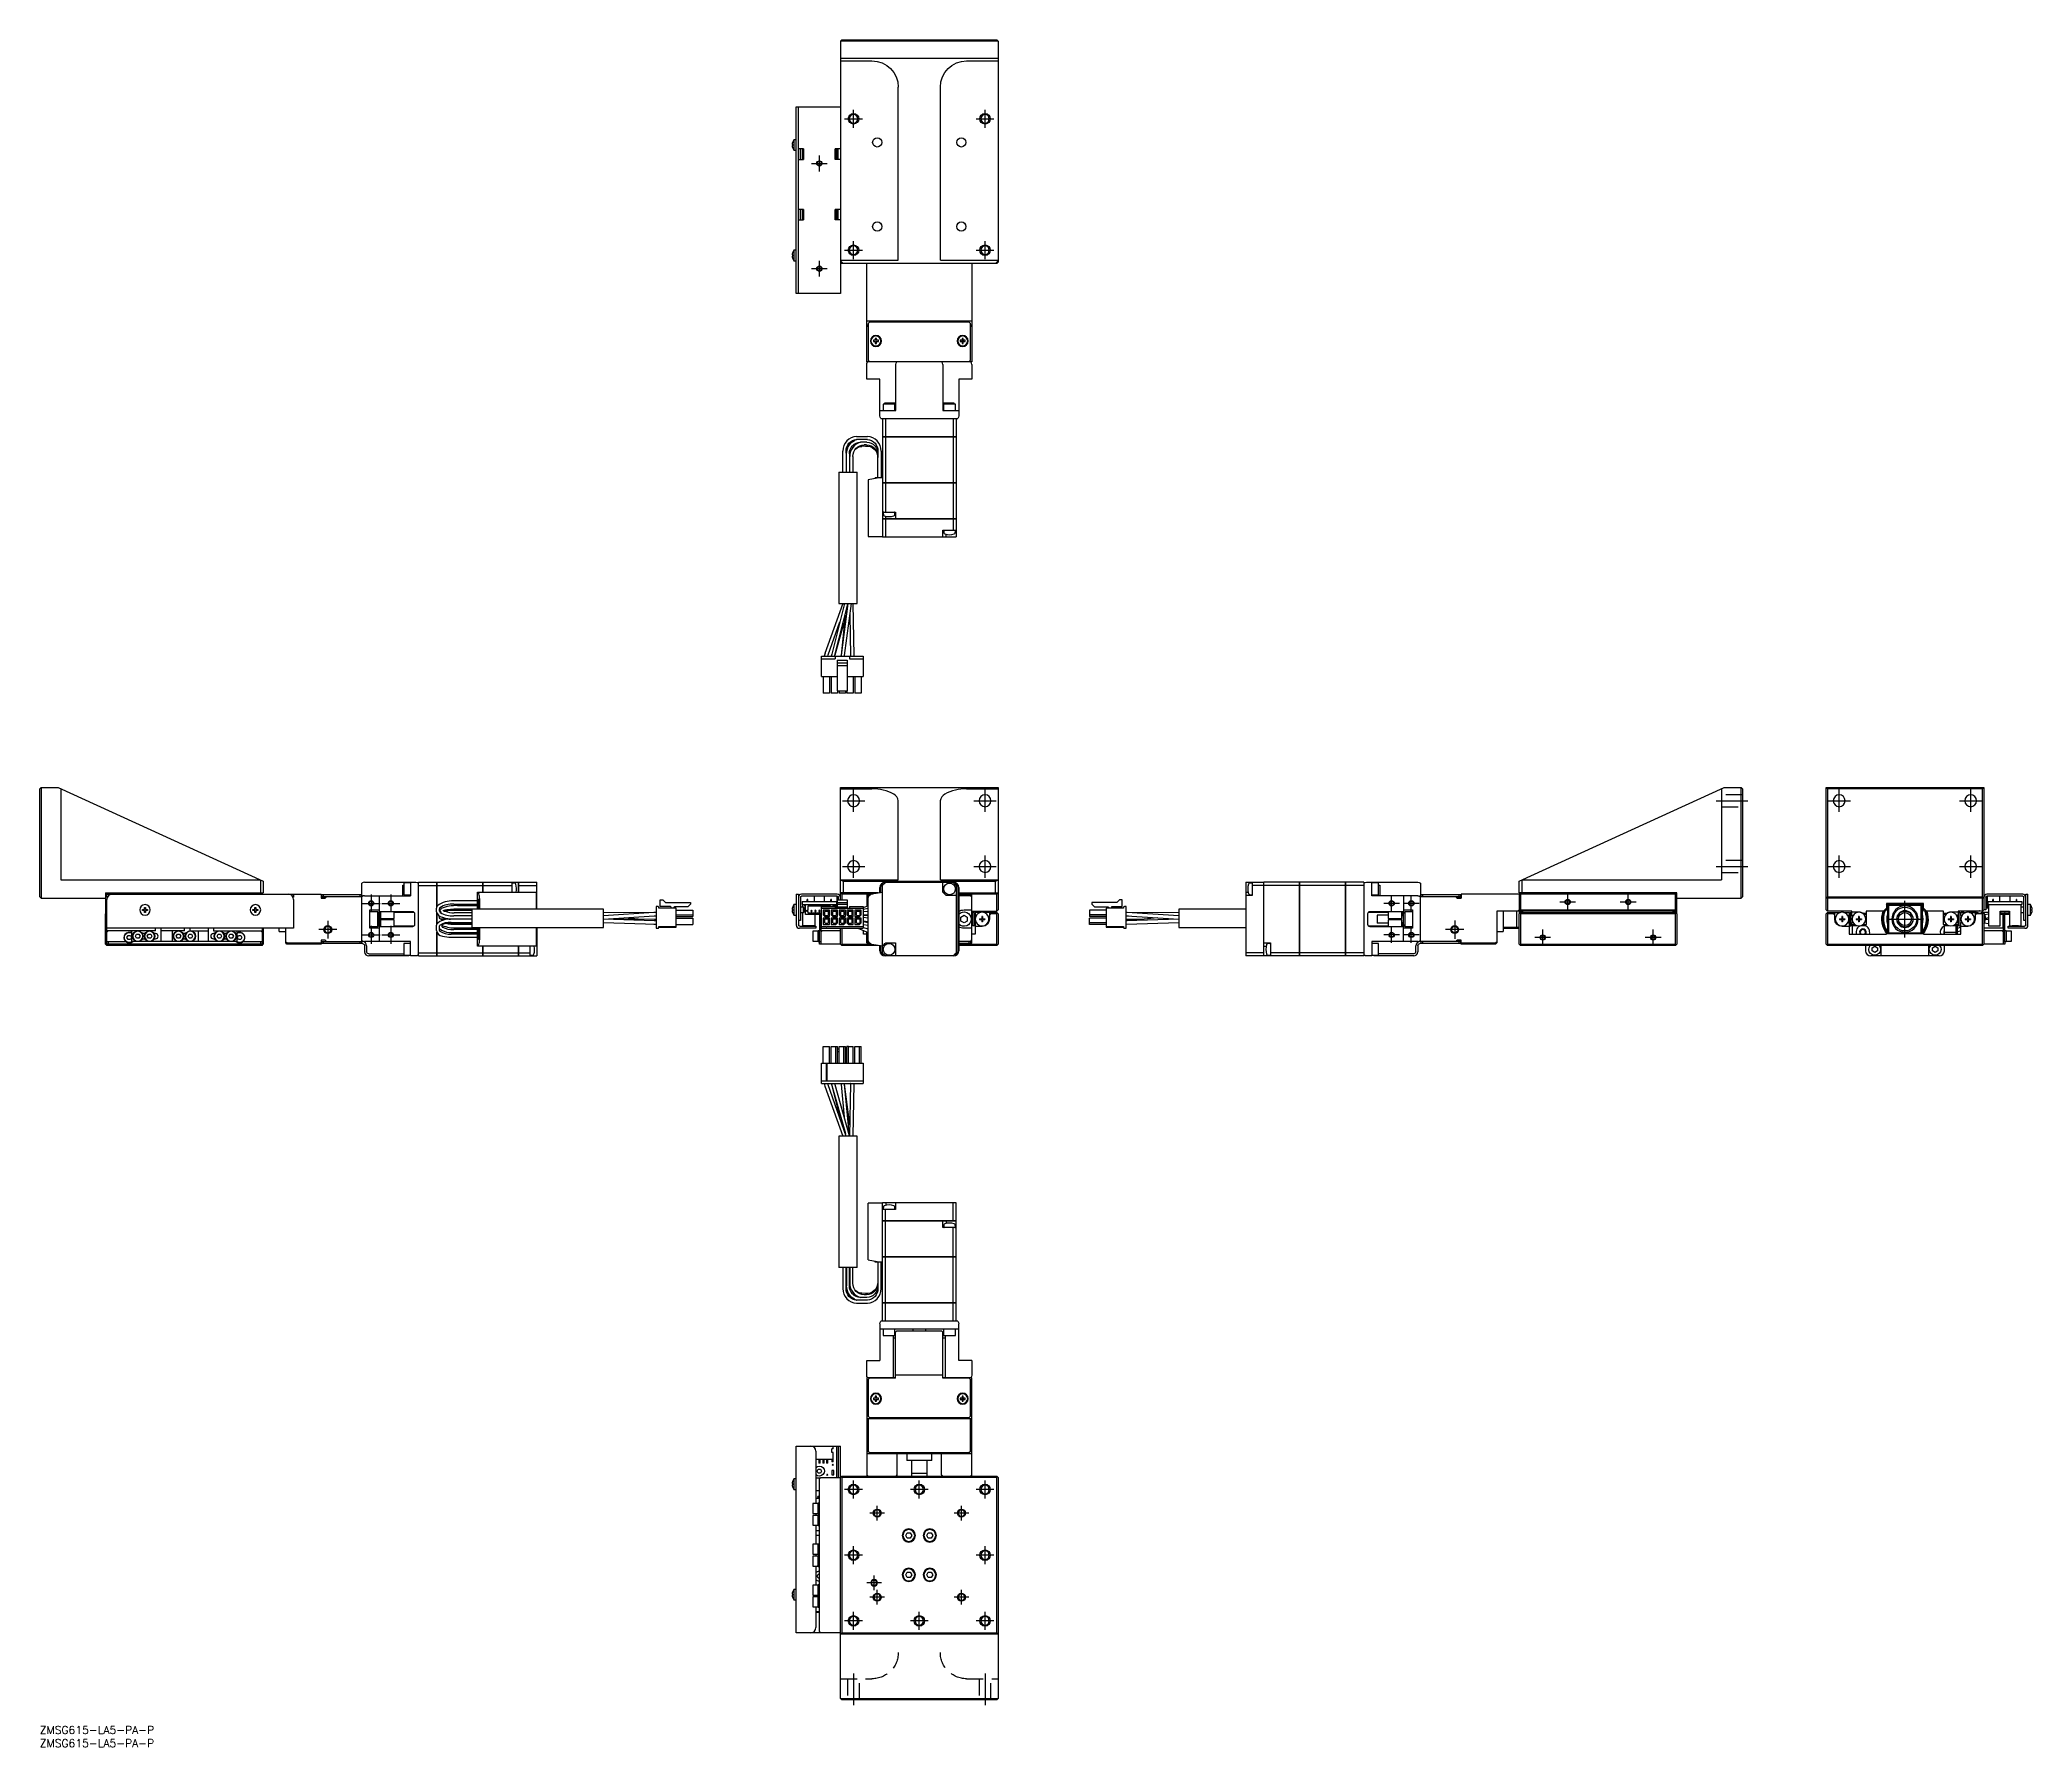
# Model space of a CAD drawing. Extents: x 0 to 758, y -8 to 641.
import ezdxf

# ---------------------------------------------------------------- set-up
doc = ezdxf.new("R2010")
doc.units = 0
doc.header["$LTSCALE"] = 0.5
doc.linetypes.add('CENTER', pattern=[50.8, 31.75, -6.35, 6.35, -6.35])
doc.linetypes.add('DASHED', pattern=[19.05, 12.7, -6.35])
for name, color, linetype in [('MSM_CENTER', 1, 'CENTER'), ('MSM_CONTINUOUS', 7, 'CONTINUOUS'), ('MSM_DASHED', 4, 'DASHED'), ('MSM_NARROW', 5, 'CONTINUOUS'), ('MSM_PART_NUMBER', 7, 'CONTINUOUS')]:
    doc.layers.add(name, color=color, linetype=linetype)
doc.styles.get("Standard").update_dxf_attribs({"font": 'txt.shx', "height": 1, "bigfont": 'bigfont.shx'})

# ---------------------------------------------------------------- blocks, each defined once
blk = doc.blocks.new('*U2')
at = {"layer": 'MSM_PART_NUMBER'}
blk.add_text('ZMSG615-LA5-PA-P', height=3, dxfattribs=at).set_placement((0, -3))
blk = doc.blocks.new('*U3')
at = {"layer": 'MSM_PART_NUMBER'}
blk.add_text('ZMSG615-LA5-PA-P', height=3, dxfattribs=at).set_placement((0, -8))

msp = doc.modelspace()

# ---------------------------------------------------------------- linework, layer by layer
at = {"layer": 'MSM_CENTER'}
for p, q in [((309.5, 607.84), (309.5, 614.64)), ((359.5, 607.84), (359.5, 614.64)), ((306.1, 611.24), (312.9, 611.24)), ((356.1, 611.24), (362.9, 611.24)), ((293.5, 594.24), (299.5, 594.24)), ((296.5, 591.24), (296.5, 597.24)), ((306.1, 561.24), (312.9, 561.24)), ((309.5, 557.84), (309.5, 564.64)), ((356.1, 561.24), (362.9, 561.24)), ((359.5, 557.84), (359.5, 564.64)), ((293.5, 554.24), (299.5, 554.24)), ((296.5, 551.24), (296.5, 557.24)), ((305.25, 351.88), (313.75, 351.88)), ((309.5, 347.63), (309.5, 356.13)), ((355.25, 351.88), (363.75, 351.88)), ((359.5, 347.63), (359.5, 356.13)), ((637.63, 351.88), (649.63, 351.88)), ((680.13, 351.88), (688.63, 351.88)), ((684.38, 347.63), (684.38, 356.13)), ((730.13, 351.88), (738.63, 351.88)), ((734.38, 347.63), (734.38, 356.13)), ((305.25, 326.88), (313.75, 326.88)), ((309.5, 322.63), (309.5, 331.13)), ((355.25, 326.88), (363.75, 326.88)), ((359.5, 322.63), (359.5, 331.13)), ((637.63, 326.88), (649.63, 326.88)), ((680.13, 326.88), (688.63, 326.88)), ((684.38, 322.63), (684.38, 331.13)), ((730.13, 326.88), (738.63, 326.88)), ((734.38, 322.63), (734.38, 331.13)), ((122.6, 312.88), (129.4, 312.88)), ((126, 316.28), (126, 309.48)), ((130.1, 312.88), (136.9, 312.88)), ((133.5, 316.28), (133.5, 309.48)), ((517.13, 312.88), (511.13, 312.88)), ((514.13, 309.88), (514.13, 315.88)), ((524.63, 312.88), (518.63, 312.88)), ((521.63, 309.88), (521.63, 315.88)), ((584.13, 313.38), (578.13, 313.38)), ((581.13, 310.38), (581.13, 316.38)), ((607.13, 313.38), (601.13, 313.38)), ((604.13, 310.38), (604.13, 316.38)), ((709.38, 299.88), (709.38, 313.88)), ((109.5, 306.28), (109.5, 299.48)), ((126, 304.28), (126, 297.48)), ((133.5, 304.28), (133.5, 297.48)), ((514.13, 297.88), (514.13, 303.88)), ((521.63, 297.88), (521.63, 303.88)), ((538.13, 306.38), (538.13, 299.38)), ((702.38, 306.88), (716.38, 306.88)), ((112.9, 302.88), (106.1, 302.88)), ((122.6, 300.88), (129.4, 300.88)), ((130.1, 300.88), (136.9, 300.88)), ((517.13, 300.88), (511.13, 300.88)), ((524.63, 300.88), (518.63, 300.88)), ((541.63, 302.88), (534.63, 302.88)), ((574.63, 299.88), (568.63, 299.88)), ((571.63, 296.88), (571.63, 302.88)), ((616.63, 299.88), (610.63, 299.88)), ((613.63, 296.88), (613.63, 302.88)), ((309.5, 86.6), (309.5, 93.4)), ((334.5, 86.6), (334.5, 93.4)), ((359.5, 86.6), (359.5, 93.4)), ((312.9, 90), (306.1, 90)), ((318.5, 78.2), (318.5, 83.8)), ((337.9, 90), (331.1, 90)), ((350.5, 78.2), (350.5, 83.8)), ((362.9, 90), (356.1, 90)), ((321.3, 81), (315.7, 81)), ((353.3, 81), (347.7, 81)), ((309.5, 61.6), (309.5, 68.4)), ((359.5, 61.6), (359.5, 68.4)), ((312.9, 65), (306.1, 65)), ((362.9, 65), (356.1, 65)), ((320.1, 54.5), (314.5, 54.5)), ((317.3, 51.7), (317.3, 57.3)), ((321.3, 49), (315.7, 49)), ((318.5, 46.2), (318.5, 51.8)), ((353.3, 49), (347.7, 49)), ((350.5, 46.2), (350.5, 51.8)), ((312.9, 40), (306.1, 40)), ((309.5, 36.6), (309.5, 43.4)), ((337.9, 40), (331.1, 40)), ((334.5, 36.6), (334.5, 43.4)), ((362.9, 40), (356.1, 40)), ((359.5, 36.6), (359.5, 43.4)), ((309.5, 20), (309.5, 8)), ((359.5, 20), (359.5, 8))]:
    msp.add_line(p, q, dxfattribs=at)
at = {"layer": 'MSM_CONTINUOUS'}
for p, q in [((305, 641.24), (304.5, 640.74)), ((304.5, 640.74), (304.5, 544.74)), ((364.5, 640.74), (304.5, 640.74)), ((305, 641.24), (364, 641.24)), ((364.5, 640.74), (364, 641.24)), ((364.5, 640.74), (364.5, 556.74)), ((304.5, 634.24), (364.5, 634.24)), ((304.5, 633.24), (316.5, 633.24)), ((352.5, 633.24), (364.5, 633.24)), ((326.5, 557.44), (326.5, 623.24)), ((342.5, 557.44), (342.5, 623.24)), ((287.7, 544.74), (287.7, 615.74)), ((287.7, 615.74), (304.5, 615.74)), ((288.5, 544.74), (288.5, 615.74)), ((286.11, 601.44), (286.24, 601.44)), ((286.24, 601.04), (286.11, 601.04)), ((286.24, 602.19), (286.24, 602.17)), ((286.24, 601.44), (286.24, 601.04)), ((286.24, 600.31), (286.24, 600.29)), ((286.8, 603.24), (286.8, 599.24)), ((287.7, 603.24), (286.8, 603.24)), ((286.8, 599.24), (287.7, 599.24)), ((290.5, 599.74), (288.5, 599.74)), ((289.3, 595.74), (289.3, 599.74)), ((290, 599.74), (290, 595.74)), ((290.5, 599.74), (290.5, 595.74)), ((302.5, 595.74), (302.5, 599.74)), ((304.5, 599.74), (302.5, 599.74)), ((303, 595.74), (303, 599.74)), ((303.2, 595.74), (303.2, 599.74)), ((303.7, 595.74), (303.7, 599.74)), ((288.5, 595.74), (290.5, 595.74)), ((304.5, 595.74), (302.5, 595.74)), ((290.5, 576.74), (288.5, 576.74)), ((289.3, 572.74), (289.3, 576.74)), ((290, 576.74), (290, 572.74)), ((290.5, 576.74), (290.5, 572.74)), ((304.5, 576.74), (302.5, 576.74)), ((302.5, 572.74), (302.5, 576.74)), ((303, 572.74), (303, 576.74)), ((303.2, 572.74), (303.2, 576.74)), ((303.7, 572.74), (303.7, 576.74)), ((288.5, 572.74), (290.5, 572.74)), ((304.5, 572.74), (302.5, 572.74)), ((286.8, 561.24), (286.8, 557.24)), ((287.7, 561.24), (286.8, 561.24)), ((286.11, 559.44), (286.24, 559.44)), ((286.24, 559.04), (286.11, 559.04)), ((286.24, 560.19), (286.24, 560.17)), ((286.24, 559.44), (286.24, 559.04)), ((286.24, 558.31), (286.24, 558.29)), ((286.8, 557.24), (287.7, 557.24)), ((304.5, 557.44), (326.5, 557.44)), ((304.5, 557.24), (305.5, 556.24)), ((304.5, 556.74), (305, 556.24)), ((304.75, 556.49), (305, 556.74)), ((364, 556.24), (305, 556.24)), ((314.5, 518.74), (314.5, 556.24)), ((342.5, 557.44), (364.5, 557.44)), ((354.5, 556.24), (354.5, 518.74)), ((363.5, 556.24), (364.5, 557.24)), ((364, 556.74), (364.25, 556.49)), ((364, 556.24), (364.5, 556.74)), ((304.5, 544.74), (287.7, 544.74)), ((354.5, 534.24), (314.5, 534.24)), ((315, 532.74), (314.5, 532.74)), ((315, 532.24), (314.5, 532.24)), ((315.5, 533.94), (315, 533.44)), ((315, 533.44), (315, 519.44)), ((353.5, 533.94), (315.5, 533.94)), ((320, 533.94), (320, 534.24)), ((320.75, 534.24), (320.75, 533.94)), ((326.25, 533.94), (326.25, 534.24)), ((329.7, 534.24), (329.5, 534.04)), ((339.5, 534.04), (329.5, 534.04)), ((329.5, 534.04), (329.5, 533.94)), ((339.5, 534.04), (339.3, 534.24)), ((339.5, 533.94), (339.5, 534.04)), ((342.75, 534.24), (342.75, 533.94)), ((348.25, 533.94), (348.25, 534.24)), ((349, 534.24), (349, 533.94)), ((354, 533.44), (353.5, 533.94)), ((354, 519.44), (354, 533.44)), ((354.5, 532.74), (354, 532.74)), ((354.5, 532.24), (354, 532.24)), ((317.76, 526.98), (317.08, 526.98)), ((317.08, 526.5), (317.76, 526.5)), ((317.76, 527.66), (317.76, 526.98)), ((317.76, 526.5), (317.76, 525.82)), ((318.24, 526.98), (318.24, 527.66)), ((318.92, 526.98), (318.24, 526.98)), ((318.24, 525.82), (318.24, 526.5)), ((318.24, 526.5), (318.92, 526.5)), ((350.76, 526.98), (350.08, 526.98)), ((350.08, 526.5), (350.76, 526.5)), ((350.76, 527.66), (350.76, 526.98)), ((350.76, 526.5), (350.76, 525.82)), ((351.24, 526.98), (351.24, 527.66)), ((351.92, 526.98), (351.24, 526.98)), ((351.24, 525.82), (351.24, 526.5)), ((351.24, 526.5), (351.92, 526.5)), ((354.5, 518.74), (314.5, 518.74)), ((314.5, 512.24), (314.5, 517.74)), ((315, 519.44), (315.5, 518.94)), ((315.5, 518.94), (353.5, 518.94)), ((320, 518.94), (320, 518.74)), ((324.5, 518.94), (324.5, 518.74)), ((325.5, 518.94), (325.5, 518.74)), ((325.6, 500.24), (325.6, 517.74)), ((327, 518.94), (327, 518.74)), ((342, 518.74), (342, 518.94)), ((343.4, 517.74), (343.4, 500.24)), ((343.5, 518.94), (343.5, 518.74)), ((344.5, 518.74), (344.5, 518.94)), ((349, 518.74), (349, 518.94)), ((353.5, 518.94), (354, 519.44)), ((354.5, 517.74), (354.5, 512.24)), ((319.5, 512.24), (314.5, 512.24)), ((319.5, 498.24), (319.5, 512.24)), ((349.5, 512.24), (349.5, 498.24)), ((354.5, 512.24), (349.5, 512.24)), ((319.5, 500.24), (325.6, 500.24)), ((325.25, 502.74), (320.75, 502.74)), ((320.75, 502.74), (320.75, 500.24)), ((321.42, 502.74), (321.42, 503.24)), ((321.42, 503.24), (325.6, 503.24)), ((325.25, 500.24), (325.25, 502.74)), ((343.4, 503.24), (347.58, 503.24)), ((343.4, 500.24), (349.5, 500.24)), ((348.25, 502.74), (343.75, 502.74)), ((343.75, 502.74), (343.75, 500.24)), ((347.58, 503.24), (347.58, 502.74)), ((348.25, 500.24), (348.25, 502.74)), ((319.88, 497.24), (349.11, 497.24)), ((320.5, 497.24), (320.5, 490.25)), ((321.65, 497.24), (321.65, 490.25)), ((347.34, 497.24), (347.34, 490.25)), ((348.5, 497.24), (348.5, 490.25)), ((310.65, 490.44), (314.74, 490.44)), ((314.74, 489.24), (310.65, 489.24)), ((310.65, 489.23), (310.69, 489.24)), ((314.59, 488.24), (312.11, 488.24)), ((313.98, 486.77), (312.6, 486.64)), ((314.44, 487.24), (313.56, 487.24)), ((320.5, 490.25), (348.5, 490.25)), ((320.5, 490.24), (320.5, 452.24)), ((348.5, 490.24), (320.5, 490.24)), ((320.51, 490.24), (320.51, 490.25)), ((321.65, 490.24), (321.65, 490.25)), ((321.65, 490.24), (321.65, 472.75)), ((347.34, 490.24), (347.34, 490.25)), ((347.34, 490.24), (347.34, 472.75)), ((348.49, 490.24), (348.49, 490.25)), ((348.5, 490.24), (348.5, 472.75)), ((305.45, 476.84), (305.45, 484.84)), ((306.65, 484.84), (306.65, 476.84)), ((306.75, 476.84), (306.75, 483.84)), ((308.1, 484.55), (307.95, 483.34)), ((307.95, 483.84), (307.95, 476.84)), ((308.05, 483.84), (308.1, 484.55)), ((308.05, 476.84), (308.05, 483.84)), ((308.1, 484.55), (308.11, 484.58)), ((308.11, 484.58), (308.1, 484.55)), ((309.25, 482.84), (309.25, 476.84)), ((318.75, 482.36), (318.74, 482.6)), ((318.75, 474.84), (318.75, 484.84)), ((319.95, 484.84), (319.95, 474.84)), ((303.85, 476.84), (310.85, 476.84)), ((303.85, 476.84), (303.85, 426.84)), ((310.85, 426.84), (310.85, 476.84)), ((319.9, 474.84), (315, 473.98)), ((315, 473.98), (315, 452.34)), ((317.7, 474.84), (317.7, 474.45)), ((317.7, 474.84), (320.5, 474.84)), ((320.5, 472.75), (348.5, 472.75)), ((348.5, 472.74), (320.5, 472.74)), ((320.51, 472.74), (320.51, 472.75)), ((321.65, 472.74), (321.65, 472.75)), ((321.65, 472.74), (321.65, 461.64)), ((347.34, 472.74), (347.34, 472.75)), ((347.34, 472.74), (347.34, 459.14)), ((348.49, 472.74), (348.49, 472.75)), ((348.5, 472.74), (348.5, 459.14)), ((320.5, 461.64), (325.5, 461.64)), ((320.5, 459.14), (348.5, 459.14)), ((348.5, 459.13), (320.5, 459.13)), ((320.51, 459.14), (320.51, 459.13)), ((320.77, 461.42), (320.83, 460.66)), ((321.65, 459.14), (321.65, 459.13)), ((321.65, 459.13), (321.65, 452.24)), ((321.75, 459.14), (321.75, 460.07)), ((325.16, 460.66), (325.23, 461.42)), ((325.5, 461.64), (325.5, 459.14)), ((343.5, 454.74), (348.5, 454.74)), ((343.5, 452.24), (343.5, 454.74)), ((347.34, 459.14), (347.34, 459.13)), ((347.34, 459.13), (347.34, 454.74)), ((348.49, 459.14), (348.49, 459.13)), ((348.5, 459.13), (348.5, 452.24)), ((315, 452.34), (320.5, 452.34)), ((320.5, 452.24), (348.5, 452.24)), ((343.77, 454.53), (343.83, 453.77)), ((344.75, 452.24), (344.75, 453.18)), ((348.16, 453.77), (348.23, 454.53)), ((305.36, 426.84), (298.62, 407.87)), ((306.03, 426.84), (301.17, 407.6)), ((302.43, 407.28), (307.31, 426.62)), ((303.85, 426.84), (310.85, 426.84)), ((307.34, 426.84), (304.75, 407.25)), ((306.03, 407.08), (308.65, 426.84)), ((309.69, 406.95), (309.3, 426.84)), ((299.85, 407.44), (304.28, 419.91)), ((302.46, 407.33), (305.98, 419.66)), ((306.25, 422.42), (304.73, 407.25)), ((308.08, 422.54), (308.39, 406.99)), ((297.25, 406.84), (313.1, 406.84)), ((297.25, 399.19), (297.25, 406.84)), ((297.25, 405.82), (302.45, 405.82)), ((298.63, 407.88), (298.36, 406.84)), ((298.62, 407.87), (298.36, 406.84)), ((299.68, 406.84), (299.85, 407.44)), ((301.17, 407.6), (301.03, 406.84)), ((302.34, 406.84), (302.43, 407.28)), ((302.35, 406.84), (302.46, 407.33)), ((302.45, 406.84), (302.45, 405.82)), ((303.25, 405.29), (307.11, 405.29)), ((303.25, 405.29), (303.25, 393.73)), ((303.25, 404.29), (307.11, 404.29)), ((303.25, 403.27), (307.11, 403.27)), ((304.73, 407.25), (304.7, 406.84)), ((304.75, 407.25), (304.71, 406.84)), ((306.01, 406.84), (306.03, 407.08)), ((307.11, 405.29), (307.11, 393.73)), ((307.91, 406.84), (307.91, 405.82)), ((307.91, 405.82), (313.1, 405.82)), ((308.39, 406.99), (308.4, 406.84)), ((309.7, 406.84), (309.69, 407.02)), ((309.7, 406.84), (309.69, 406.95)), ((313.1, 406.84), (313.1, 399.19)), ((297.25, 399.19), (303.25, 399.19)), ((297.98, 399.19), (297.98, 392.84)), ((300.38, 399.19), (300.38, 392.84)), ((300.98, 399.19), (300.98, 392.84)), ((307.11, 399.19), (313.1, 399.19)), ((309.38, 399.19), (309.38, 392.84)), ((309.98, 399.19), (309.98, 392.84)), ((312.38, 399.19), (312.38, 392.84)), ((300.38, 392.84), (297.98, 392.84)), ((303.38, 392.84), (300.98, 392.84)), ((303.25, 393.73), (307.11, 393.73)), ((303.38, 393.73), (303.38, 392.84)), ((303.98, 393.73), (303.98, 392.84)), ((306.38, 392.84), (303.98, 392.84)), ((306.38, 393.73), (306.38, 392.84)), ((306.98, 393.73), (306.98, 392.84)), ((309.38, 392.84), (306.98, 392.84)), ((312.38, 392.84), (309.98, 392.84)), ((0, 356.38), (0.5, 356.88)), ((0, 315.38), (0, 356.38)), ((0.5, 356.88), (0.5, 314.88)), ((0.5, 356.88), (7, 356.88)), ((7, 356.88), (85, 321.33)), ((8, 356.42), (8, 321.88)), ((304.5, 314.26), (304.5, 356.88)), ((304.5, 356.88), (364.5, 356.88)), ((304.5, 356.42), (316.5, 356.42)), ((352.5, 356.42), (364.5, 356.42)), ((364.5, 356.88), (364.5, 310.38)), ((562.63, 321.33), (640.63, 356.88)), ((639.63, 356.42), (639.63, 321.88)), ((640.63, 356.88), (647.13, 356.88)), ((647.13, 314.88), (647.13, 356.88)), ((647.13, 356.88), (647.63, 356.38)), ((647.63, 356.38), (647.63, 315.38)), ((679.38, 310.38), (679.38, 356.88)), ((679.38, 356.88), (679.88, 356.38)), ((679.38, 356.88), (739.38, 356.88)), ((679.88, 356.38), (679.88, 315.38)), ((738.88, 356.38), (679.88, 356.38)), ((738.88, 356.38), (739.38, 356.88)), ((738.88, 315.38), (738.88, 356.38)), ((739.38, 356.88), (739.38, 310.38)), ((326.5, 321.88), (326.5, 351.86)), ((342.5, 321.88), (342.5, 351.86)), ((8, 321.88), (83.8, 321.88)), ((84, 316.88), (84, 321.78)), ((85, 321.33), (85, 316.88)), ((122.5, 315.39), (122.5, 320.49)), ((123.5, 320.88), (143, 320.88)), ((138, 319.82), (138.5, 319.82)), ((138, 315.78), (138, 319.82)), ((138.5, 320.63), (138.5, 316.13)), ((141, 320.63), (138.5, 320.63)), ((141, 320.88), (141, 315.78)), ((144, 320.88), (150.99, 320.88)), ((144, 292.88), (144, 320.88)), ((144, 319.72), (150.99, 319.72)), ((150.99, 311.58), (150.99, 320.88)), ((151, 320.87), (150.99, 320.87)), ((151, 319.72), (150.99, 319.72)), ((151, 320.88), (168.49, 320.88)), ((151, 320.88), (151, 311.6)), ((151, 319.72), (168.49, 319.72)), ((168.49, 317.18), (168.49, 320.88)), ((168.5, 320.87), (168.49, 320.87)), ((168.5, 319.72), (168.49, 319.72)), ((168.5, 320.88), (182.1, 320.88)), ((168.5, 320.88), (168.5, 317.18)), ((168.5, 319.72), (179.6, 319.72)), ((179.6, 317.18), (179.6, 320.88)), ((180.59, 320.54), (179.82, 320.61)), ((182.1, 317.18), (182.1, 320.88)), ((182.1, 320.87), (182.11, 320.87)), ((182.1, 319.72), (182.11, 319.72)), ((182.11, 320.88), (189, 320.88)), ((182.11, 320.88), (182.11, 317.18)), ((182.11, 319.72), (189, 319.72)), ((189, 310.64), (189, 320.88)), ((304.5, 321.88), (326.5, 321.88)), ((304.5, 321.78), (305.5, 321.33)), ((305.5, 321.33), (305.5, 316.88)), ((305.5, 321.33), (363.5, 321.33)), ((319.5, 317), (319.5, 318.88)), ((319.88, 317.07), (319.88, 318.88)), ((320.5, 294.03), (320.5, 319.72)), ((321.5, 320.88), (347.5, 320.88)), ((342.5, 321.88), (364.5, 321.88)), ((343.5, 317.13), (343.5, 320.88)), ((348.5, 319.72), (348.5, 294.03)), ((349.11, 318.88), (349.11, 294.88)), ((349.5, 318.88), (349.5, 294.88)), ((363.5, 321.33), (364.5, 321.78)), ((363.5, 316.88), (363.5, 321.33)), ((458.63, 320.88), (458.63, 292.88)), ((458.63, 320.88), (465.52, 320.88)), ((460.92, 320.61), (460.15, 320.54)), ((461.13, 320.88), (461.13, 315.88)), ((465.52, 319.72), (461.13, 319.72)), ((465.52, 292.88), (465.52, 320.88)), ((465.53, 320.87), (465.52, 320.87)), ((465.53, 319.72), (465.52, 319.72)), ((479.13, 320.88), (465.53, 320.88)), ((465.53, 292.88), (465.53, 320.88)), ((479.13, 319.72), (465.53, 319.72)), ((479.13, 292.88), (479.13, 320.88)), ((479.13, 320.87), (479.14, 320.87)), ((479.13, 319.72), (479.14, 319.72)), ((479.14, 320.88), (479.14, 292.88)), ((496.63, 320.88), (479.14, 320.88)), ((496.63, 319.72), (479.14, 319.72)), ((496.63, 292.88), (496.63, 320.88)), ((496.63, 320.87), (496.64, 320.87)), ((496.63, 319.72), (496.64, 319.72)), ((496.64, 320.88), (496.64, 292.88)), ((503.63, 320.88), (496.64, 320.88)), ((503.63, 319.72), (496.64, 319.72)), ((503.63, 320.88), (503.63, 292.88)), ((504.63, 320.88), (524.13, 320.88)), ((506.63, 315.78), (506.63, 320.88)), ((509.13, 320.63), (506.63, 320.63)), ((509.13, 316.13), (509.13, 320.63)), ((509.13, 319.82), (509.63, 319.82)), ((509.63, 319.82), (509.63, 315.78)), ((525.13, 320.49), (525.13, 315.39)), ((562.63, 316.88), (562.63, 321.33)), ((563.63, 321.78), (563.63, 316.88)), ((563.83, 321.88), (639.63, 321.88)), ((0.5, 314.88), (0, 315.38)), ((0.5, 314.88), (25, 314.88)), ((25, 316.38), (25.5, 316.88)), ((25, 316.88), (25, 309.18)), ((25, 316.88), (85, 316.88)), ((25.25, 316.63), (25.5, 316.38)), ((25.5, 316.38), (107, 316.38)), ((25.5, 315.18), (25.5, 316.38)), ((25.5, 315.18), (25.67, 315.18)), ((25.5, 297.38), (25.5, 314.38)), ((39.8, 310.58), (39.8, 311.3)), ((40.2, 311.3), (40.2, 310.58)), ((81.8, 310.58), (81.8, 311.3)), ((82.2, 311.3), (82.2, 310.58)), ((85, 316.38), (84.5, 316.88)), ((84.5, 316.38), (84.75, 316.63)), ((96.5, 315.18), (96.33, 315.18)), ((96.5, 316.38), (96.5, 315.18)), ((96.5, 314.38), (96.5, 303.38)), ((107, 316.38), (107, 314.88)), ((108.75, 315.13), (107, 315.13)), ((107, 314.88), (108.5, 314.88)), ((107.3, 315.38), (107.3, 316.18)), ((107.3, 316.18), (122.3, 316.18)), ((122.5, 315.38), (107.3, 315.38)), ((107.8, 316.18), (107.8, 315.38)), ((109, 315.38), (108.5, 314.88)), ((121.8, 315.38), (121.8, 316.18)), ((122.3, 316.18), (122.3, 315.38)), ((122.5, 298.38), (122.5, 315.38)), ((123.5, 315.78), (141, 315.78)), ((129, 315.78), (129, 309.75)), ((138.5, 316.13), (141, 316.13)), ((150.8, 310.83), (150.8, 309.87)), ((152, 309.86), (152, 310.83)), ((166.4, 313.78), (157.4, 313.78)), ((157.4, 312.58), (166.4, 312.58)), ((166.4, 311.98), (158.88, 311.98)), ((158.88, 310.78), (166.4, 310.78)), ((166.4, 317.18), (188.9, 317.18)), ((166.4, 310.64), (166.4, 317.18)), ((166.4, 317.07), (167, 316.47)), ((166.4, 314.48), (166.79, 314.48)), ((166.79, 314.48), (166.79, 310.64)), ((167.26, 314.7), (167.26, 310.64)), ((188.9, 310.64), (188.9, 317.18)), ((234.4, 311.69), (234.4, 303.41)), ((235.12, 311.69), (234.4, 311.69)), ((235.42, 310.98), (235.42, 311.39)), ((242.05, 310.98), (235.42, 310.98)), ((235.95, 311.73), (235.95, 314.26)), ((235.95, 314.26), (236.95, 314.26)), ((239.8, 311.73), (235.95, 311.73)), ((236.95, 314.26), (237.97, 313.24)), ((237.97, 313.24), (247.51, 313.24)), ((239.95, 311.58), (239.95, 310.98)), ((241.1, 310.98), (241.1, 311.26)), ((246.51, 311.54), (241.38, 311.54)), ((242.05, 303.87), (242.05, 310.98)), ((247.51, 312.54), (246.51, 311.54)), ((247.51, 313.24), (247.51, 312.54)), ((286.24, 311.33), (286.24, 311.3)), ((286.8, 312.38), (286.8, 308.38)), ((287.7, 312.38), (286.8, 312.38)), ((287.7, 316.38), (288.5, 316.38)), ((287.7, 316.38), (287.7, 304.58)), ((288.5, 316.38), (288.5, 304.68)), ((289.3, 315.18), (289.3, 306.38)), ((290.5, 311.38), (289.3, 311.38)), ((303.3, 316.38), (289.7, 316.38)), ((303.3, 315.58), (289.7, 315.58)), ((290, 313.58), (303, 313.58)), ((290, 313.58), (290, 312.38)), ((290, 312.38), (303, 312.38)), ((290.25, 311.38), (290.25, 312.38)), ((290.5, 309.38), (290.5, 311.38)), ((290.7, 311.18), (290.5, 311.38)), ((290.7, 311.18), (290.7, 309.58)), ((290.79, 312.38), (290.79, 311.83)), ((291.25, 311.83), (290.79, 311.83)), ((291.25, 308.68), (291.25, 312.38)), ((291.87, 313.58), (291.87, 314.38)), ((292.12, 314.38), (291.87, 314.38)), ((292.12, 313.58), (292.12, 314.38)), ((292.25, 310.23), (292.25, 311.88)), ((292.25, 311.88), (300.75, 311.88)), ((294.5, 315.58), (294.5, 313.58)), ((297.25, 303.41), (297.25, 311.69)), ((297.25, 311.69), (302.45, 311.69)), ((297.25, 310.98), (313.1, 310.98)), ((298.5, 313.58), (298.5, 315.58)), ((300.75, 311.88), (300.75, 311.69)), ((300.87, 313.58), (300.87, 314.38)), ((301.12, 314.38), (300.87, 314.38)), ((301.12, 313.58), (301.12, 314.38)), ((301.75, 311.69), (301.75, 312.38)), ((301.98, 312.38), (301.98, 311.69)), ((302.2, 311.83), (301.98, 311.83)), ((302.2, 312.38), (302.2, 311.83)), ((302.45, 311.69), (302.45, 310.98)), ((302.75, 312.38), (302.75, 310.98)), ((303, 313.58), (303, 312.38)), ((303.2, 311.38), (303.2, 315.38)), ((303.64, 315.38), (303.2, 315.38)), ((303.2, 311.38), (303.25, 311.38)), ((303.25, 314.26), (303.25, 311.23)), ((303.25, 314.26), (307.11, 314.26)), ((303.25, 313.24), (307.11, 313.24)), ((303.25, 312.54), (307.11, 312.54)), ((303.25, 311.54), (307.11, 311.54)), ((303.7, 315.18), (303.7, 314.26)), ((304.35, 311.54), (304.35, 310.98)), ((304.5, 316.38), (305, 316.88)), ((318.8, 316.88), (304.5, 316.88)), ((304.5, 311.54), (304.5, 310.98)), ((304.75, 316.63), (305, 316.38)), ((305, 316.38), (305, 314.26)), ((316.15, 316.38), (305, 316.38)), ((305, 311.54), (305, 310.98)), ((306, 311.54), (306, 310.98)), ((307.11, 314.26), (307.11, 311.23)), ((307.91, 311.69), (307.91, 310.98)), ((307.91, 311.69), (313.1, 311.69)), ((315, 311.98), (313.1, 311.17)), ((313.1, 311.69), (313.1, 303.41)), ((313.1, 310.63), (315, 311.04)), ((314.5, 316.38), (314.5, 311.77)), ((314.7, 315.38), (314.5, 315.38)), ((315, 315.64), (315, 316.18)), ((315, 316.18), (315.77, 316.18)), ((315, 299.06), (315, 314.7)), ((315.5, 316.18), (315.5, 315.94)), ((316, 316.88), (316.35, 316.53)), ((316.35, 316.53), (316.81, 316.53)), ((316.48, 316.47), (320.5, 317.18)), ((348.5, 315.88), (344.75, 315.88)), ((349.5, 316.88), (364.5, 316.88)), ((349.5, 316.53), (352.65, 316.53)), ((364, 316.38), (349.5, 316.38)), ((349.5, 316.18), (354, 316.18)), ((353.5, 315.78), (349.5, 315.78)), ((352.65, 316.53), (353, 316.88)), ((353.5, 315.78), (353.5, 316.18)), ((354, 316.18), (354, 315.64)), ((354.5, 315.38), (354.3, 315.38)), ((354.5, 297.88), (354.5, 316.38)), ((364, 316.88), (364.5, 316.38)), ((364, 316.38), (364.25, 316.63)), ((364, 309.88), (364, 316.38)), ((400.12, 313.24), (400.12, 312.54)), ((409.66, 313.24), (400.12, 313.24)), ((400.12, 312.54), (401.12, 311.54)), ((401.12, 311.54), (406.25, 311.54)), ((412.21, 310.98), (405.58, 310.98)), ((405.58, 310.98), (405.58, 303.87)), ((406.53, 311.26), (406.53, 310.98)), ((407.68, 310.98), (407.68, 311.58)), ((407.83, 311.73), (411.68, 311.73)), ((410.68, 314.26), (409.66, 313.24)), ((411.68, 314.26), (410.68, 314.26)), ((411.68, 311.73), (411.68, 314.26)), ((412.21, 311.39), (412.21, 310.98)), ((413.23, 311.69), (412.51, 311.69)), ((413.23, 303.41), (413.23, 311.69)), ((458.63, 317.13), (459.57, 317.13)), ((461.13, 315.88), (458.63, 315.88)), ((460.15, 316.21), (460.92, 316.14)), ((506.63, 316.13), (509.13, 316.13)), ((524.13, 315.78), (506.63, 315.78)), ((518.63, 315.78), (518.63, 309.75)), ((525.13, 298.38), (525.13, 315.38)), ((540.33, 315.38), (525.13, 315.38)), ((525.33, 315.38), (525.33, 316.18)), ((525.33, 316.18), (540.33, 316.18)), ((525.83, 316.18), (525.83, 315.38)), ((539.13, 314.88), (538.63, 315.38)), ((540.63, 315.13), (538.88, 315.13)), ((539.13, 314.88), (540.63, 314.88)), ((539.83, 315.38), (539.83, 316.18)), ((540.33, 316.18), (540.33, 315.38)), ((540.63, 316.38), (540.63, 314.88)), ((562.63, 316.38), (540.63, 316.38)), ((562.63, 316.38), (563.13, 316.88)), ((622.63, 316.88), (562.63, 316.88)), ((562.63, 316.38), (562.63, 309.18)), ((562.88, 316.63), (563.13, 316.38)), ((563.13, 316.38), (563.13, 310.38)), ((622.13, 316.38), (563.13, 316.38)), ((622.63, 316.38), (622.13, 316.88)), ((622.13, 316.38), (622.38, 316.63)), ((622.13, 310.38), (622.13, 316.38)), ((622.63, 309.18), (622.63, 316.88)), ((622.63, 314.88), (647.13, 314.88)), ((647.63, 315.38), (647.13, 314.88)), ((679.88, 315.38), (679.38, 314.88)), ((739.38, 314.88), (679.38, 314.88)), ((679.88, 315.38), (738.88, 315.38)), ((679.88, 314.88), (679.88, 309.88)), ((701.17, 309.88), (702.38, 311.08)), ((716.38, 312.88), (702.38, 312.88)), ((702.38, 312.88), (702.38, 310.38)), ((702.88, 311.58), (703.68, 312.38)), ((702.88, 302.18), (702.88, 311.58)), ((703.18, 311.88), (703.18, 301.88)), ((715.38, 312.08), (703.38, 312.08)), ((703.68, 312.38), (715.08, 312.38)), ((715.08, 312.38), (715.58, 311.88)), ((715.58, 301.88), (715.58, 311.88)), ((715.58, 311.88), (715.88, 311.58)), ((715.88, 311.58), (715.88, 302.18)), ((716.38, 310.38), (716.38, 312.88)), ((716.38, 311.08), (717.58, 309.88)), ((739.38, 314.88), (738.88, 315.38)), ((738.88, 309.88), (738.88, 314.88)), ((740.18, 315.18), (740.18, 310.38)), ((740.18, 311.38), (740.68, 311.38)), ((741.13, 310.98), (740.18, 310.98)), ((740.68, 315.38), (740.23, 315.38)), ((754.18, 316.38), (740.58, 316.38)), ((754.18, 315.58), (740.58, 315.58)), ((740.63, 311.23), (740.63, 311.38)), ((740.68, 315.38), (740.68, 311.38)), ((740.88, 313.58), (740.88, 312.38)), ((740.88, 313.58), (753.88, 313.58)), ((740.88, 312.38), (753.88, 312.38)), ((741.13, 312.38), (741.13, 304.38)), ((742.75, 313.58), (742.75, 314.38)), ((743, 314.38), (742.75, 314.38)), ((743, 313.58), (743, 314.38)), ((745.38, 315.58), (745.38, 313.58)), ((749.38, 313.58), (749.38, 315.58)), ((751.75, 313.58), (751.75, 314.38)), ((752, 314.38), (751.75, 314.38)), ((752, 313.58), (752, 314.38)), ((753.63, 304.38), (753.63, 312.38)), ((754.58, 311.38), (753.63, 311.38)), ((753.88, 313.58), (753.88, 312.38)), ((754.58, 306.38), (754.58, 315.18)), ((755.38, 316.38), (756.18, 316.38)), ((755.38, 304.68), (755.38, 316.38)), ((756.18, 304.58), (756.18, 316.38)), ((757.08, 312.38), (756.18, 312.38)), ((757.08, 308.38), (757.08, 312.38)), ((757.63, 311.3), (757.63, 311.33)), ((25.5, 310.38), (25, 309.88)), ((25.5, 309.88), (25, 309.88)), ((25, 309.65), (25.5, 309.65)), ((25, 308.88), (25.5, 309.38)), ((25.1, 309.08), (25, 309.18)), ((25, 297.38), (25, 308.88)), ((25.1, 308.98), (25.1, 309.18)), ((25.25, 309.13), (25.5, 308.88)), ((25.5, 309.48), (25.4, 309.48)), ((96.5, 303.38), (25.5, 303.38)), ((39.07, 310.58), (39.8, 310.58)), ((39.8, 310.18), (39.07, 310.18)), ((39.8, 309.45), (39.8, 310.18)), ((40.2, 310.58), (40.93, 310.58)), ((40.93, 310.18), (40.2, 310.18)), ((40.2, 310.18), (40.2, 309.45)), ((44, 302.38), (44, 303.38)), ((46, 303.38), (46, 298.38)), ((55, 302.38), (55, 303.38)), ((57, 303.38), (57, 302.38)), ((64, 303.38), (64, 298.38)), ((66, 303.38), (66, 302.38)), ((81.07, 310.58), (81.8, 310.58)), ((81.8, 310.18), (81.07, 310.18)), ((81.8, 309.45), (81.8, 310.18)), ((82.2, 310.58), (82.93, 310.58)), ((82.2, 310.18), (82.2, 309.45)), ((82.93, 310.18), (82.2, 310.18)), ((84.5, 303.38), (84.5, 297.38)), ((85, 303.38), (85, 297.38)), ((91, 302.13), (91, 303.38)), ((93.5, 297.88), (93.5, 303.38)), ((125.5, 310.38), (129, 310.38)), ((125.5, 303.38), (125.5, 310.38)), ((128.5, 309.63), (125.5, 309.63)), ((125.5, 304.13), (128.5, 304.13)), ((129, 303.38), (125.5, 303.38)), ((128.5, 304.13), (128.5, 309.63)), ((129, 309.75), (129.09, 309.75)), ((129, 304), (129, 298.38)), ((129, 304), (129.09, 304)), ((129.01, 309.72), (129.09, 309.75)), ((129.09, 304), (129.01, 304.03)), ((129.1, 304), (129.1, 309.75)), ((129.3, 309.38), (129.1, 309.18)), ((129.1, 304.58), (129.3, 304.38)), ((129.3, 309.78), (141.7, 309.78)), ((129.3, 309.38), (129.3, 304.38)), ((129.6, 309.38), (129.3, 309.38)), ((129.3, 304.38), (129.6, 304.38)), ((141.7, 303.98), (129.3, 303.98)), ((129.6, 309.78), (129.6, 307.13)), ((129.6, 307.13), (134.8, 307.13)), ((129.6, 306.63), (129.6, 303.98)), ((134.8, 306.63), (129.6, 306.63)), ((134.8, 307.13), (134.8, 309.78)), ((142.39, 309.38), (134.8, 309.38)), ((134.8, 303.98), (134.8, 306.63)), ((134.8, 304.38), (142.39, 304.38)), ((142.5, 308.98), (142.5, 304.78)), ((150.8, 304.27), (150.8, 302.53)), ((150.99, 304.98), (150.99, 309.22)), ((151, 309.2), (151, 305)), ((151.84, 307.87), (151.8, 307.67)), ((151.96, 308.05), (151.84, 307.87)), ((152, 302.53), (152, 304.27)), ((152.32, 309.84), (152.34, 309.8)), ((152.34, 309.8), (152.41, 309.6)), ((152.8, 307.01), (152.8, 306.95)), ((152.8, 306.95), (152.8, 306.55)), ((152.8, 306.55), (152.8, 306.51)), ((152.8, 306.51), (152.85, 306.29)), ((153, 303.93), (153, 304.67)), ((153.52, 310.05), (153.46, 310.21)), ((155.34, 305.45), (157.4, 305.38)), ((164.4, 306.83), (156.4, 306.83)), ((156.4, 305.63), (164.4, 305.63)), ((164.4, 308.13), (157.4, 308.13)), ((157.4, 306.93), (164.4, 306.93)), ((157.4, 305.38), (164.4, 305.38)), ((164.4, 304.78), (158.4, 304.78)), ((158.4, 303.58), (166.4, 303.58)), ((164.4, 310.18), (158.86, 310.18)), ((158.98, 309.22), (158.94, 309.22)), ((164.4, 309.22), (158.95, 309.22)), ((164.4, 303.64), (164.4, 310.64)), ((214.4, 310.64), (164.4, 310.64)), ((164.4, 303.64), (214.4, 303.64)), ((166.4, 296.58), (166.4, 303.64)), ((166.79, 303.64), (166.79, 299.28)), ((167.26, 303.64), (167.26, 299.06)), ((188.9, 296.58), (188.9, 303.64)), ((189, 303.64), (189, 292.88)), ((214.4, 303.64), (214.4, 310.64)), ((234.07, 309.42), (214.4, 309.27)), ((233.54, 309.37), (214.4, 308.18)), ((233.61, 306.25), (214.4, 306.88)), ((214.4, 305.58), (234.28, 304.93)), ((214.42, 306.88), (233.62, 308.08)), ((233.73, 306.73), (214.42, 306.88)), ((228.88, 306.77), (222.55, 307.38)), ((234.4, 309.41), (233.54, 309.37)), ((233.56, 304.95), (234.4, 304.93)), ((234.4, 306.23), (233.61, 306.25)), ((233.62, 308.08), (234.4, 308.11)), ((234.4, 306.73), (233.73, 306.73)), ((234.4, 309.43), (233.79, 309.42)), ((234.4, 309.43), (234.07, 309.42)), ((234.28, 304.93), (234.4, 304.93)), ((234.4, 303.41), (235.12, 303.41)), ((235.42, 304.12), (242.05, 304.12)), ((235.42, 303.71), (235.42, 304.12)), ((235.42, 303.87), (242.05, 303.87)), ((242.05, 310.25), (248.4, 310.25)), ((242.05, 308.45), (248.4, 308.45)), ((242.05, 307.85), (248.4, 307.85)), ((242.05, 307.25), (248.4, 307.25)), ((242.05, 304.85), (248.4, 304.85)), ((248.4, 310.25), (248.4, 307.85)), ((248.4, 307.25), (248.4, 304.85)), ((286.11, 310.58), (286.24, 310.58)), ((286.24, 310.18), (286.11, 310.18)), ((286.24, 310.58), (286.24, 310.18)), ((286.24, 309.45), (286.24, 309.43)), ((286.8, 308.38), (287.7, 308.38)), ((289.3, 306.38), (288.5, 306.38)), ((295.2, 303.38), (288.9, 303.38)), ((289, 304.18), (295.2, 304.18)), ((289.3, 309.38), (290.5, 309.38)), ((290.25, 304.38), (290.25, 309.38)), ((291.25, 304.38), (290.25, 304.38)), ((290.5, 309.38), (290.7, 309.58)), ((297.25, 308.68), (291.25, 308.68)), ((291.25, 304.38), (291.25, 304.48)), ((291.25, 304.48), (293.75, 304.48)), ((291.75, 310.23), (292.25, 310.23)), ((291.75, 309.73), (291.75, 310.23)), ((292.25, 309.73), (291.75, 309.73)), ((292.05, 304.48), (292.05, 304.38)), ((292.05, 304.38), (292.95, 304.38)), ((292.25, 309.18), (292.25, 309.73)), ((297.25, 309.18), (292.25, 309.18)), ((292.42, 304.48), (292.42, 304.38)), ((292.57, 304.48), (292.57, 304.38)), ((292.95, 304.48), (292.95, 304.38)), ((293.75, 304.38), (293.75, 304.48)), ((294.75, 304.38), (293.75, 304.38)), ((294.75, 308.68), (294.75, 304.38)), ((295.2, 304.18), (295.2, 303.38)), ((296.5, 308.38), (297, 308.38)), ((296.5, 308.38), (296.5, 302.38)), ((297, 308.38), (297, 297.38)), ((297.25, 304.12), (299.03, 304.12)), ((297.25, 303.41), (313.1, 303.41)), ((297.98, 310.25), (297.98, 308.45)), ((300.38, 310.25), (297.98, 310.25)), ((297.98, 308.45), (298.58, 307.85)), ((297.98, 307.25), (297.98, 304.85)), ((300.38, 307.25), (297.98, 307.25)), ((297.98, 304.85), (300.38, 304.85)), ((298.49, 309.8), (298.49, 308.55)), ((299.96, 309.8), (298.49, 309.8)), ((298.49, 308.55), (298.74, 308.3)), ((298.49, 306.8), (298.49, 305.55)), ((299.96, 306.8), (298.49, 306.8)), ((298.49, 305.55), (298.74, 305.3)), ((298.58, 307.85), (300.38, 307.85)), ((298.74, 308.3), (299.71, 308.3)), ((298.74, 305.3), (299.71, 305.3)), ((299.03, 304.02), (299.03, 304.12)), ((299.33, 304.12), (313.1, 304.12)), ((299.33, 304.12), (299.33, 304.02)), ((299.71, 308.3), (299.96, 308.55)), ((299.71, 305.3), (299.96, 305.55)), ((299.96, 308.55), (299.96, 309.8)), ((299.96, 305.55), (299.96, 306.8)), ((300.38, 307.85), (300.38, 310.25)), ((300.38, 304.85), (300.38, 307.25)), ((300.98, 310.25), (300.98, 308.45)), ((303.38, 310.25), (300.98, 310.25)), ((300.98, 308.45), (301.58, 307.85)), ((300.98, 307.25), (300.98, 304.85)), ((303.38, 307.25), (300.98, 307.25)), ((300.98, 304.85), (302.78, 304.85)), ((301.49, 309.8), (301.49, 308.55)), ((302.96, 309.8), (301.49, 309.8)), ((301.49, 308.55), (301.74, 308.3)), ((301.49, 306.8), (301.49, 305.55)), ((302.96, 306.8), (301.49, 306.8)), ((301.49, 305.55), (301.74, 305.3)), ((301.58, 307.85), (303.38, 307.85)), ((301.74, 308.3), (302.71, 308.3)), ((301.74, 305.3), (302.71, 305.3)), ((302.71, 308.3), (302.96, 308.55)), ((302.71, 305.3), (302.96, 305.55)), ((302.78, 304.85), (303.38, 305.45)), ((302.96, 308.55), (302.96, 309.8)), ((302.96, 305.55), (302.96, 306.8)), ((303.38, 307.85), (303.38, 310.25)), ((303.38, 305.45), (303.38, 307.25)), ((303.98, 310.25), (303.98, 308.45)), ((306.38, 310.25), (303.98, 310.25)), ((303.98, 308.45), (304.58, 307.85)), ((306.38, 307.25), (303.98, 307.25)), ((303.98, 307.25), (303.98, 304.85)), ((303.98, 304.85), (305.78, 304.85)), ((304.49, 309.8), (304.49, 308.55)), ((305.96, 309.8), (304.49, 309.8)), ((304.49, 308.55), (304.74, 308.3)), ((304.49, 306.8), (304.49, 305.55)), ((305.96, 306.8), (304.49, 306.8)), ((304.49, 305.55), (304.74, 305.3)), ((304.5, 297.38), (304.5, 303.41)), ((304.58, 307.85), (306.38, 307.85)), ((304.74, 308.3), (305.71, 308.3)), ((304.74, 305.3), (305.71, 305.3)), ((305, 303.41), (305, 297.38)), ((305.71, 308.3), (305.96, 308.55)), ((305.71, 305.3), (305.96, 305.55)), ((305.78, 304.85), (306.38, 305.45)), ((305.96, 308.55), (305.96, 309.8)), ((305.96, 305.55), (305.96, 306.8)), ((306.38, 307.85), (306.38, 310.25)), ((306.38, 305.45), (306.38, 307.25)), ((306.98, 310.25), (306.98, 308.45)), ((309.38, 310.25), (306.98, 310.25)), ((306.98, 308.45), (307.58, 307.85)), ((306.98, 307.25), (306.98, 305.45)), ((309.38, 307.25), (306.98, 307.25)), ((307.58, 304.85), (306.98, 305.45)), ((307.49, 309.8), (307.49, 308.55)), ((308.96, 309.8), (307.49, 309.8)), ((307.49, 308.55), (307.74, 308.3)), ((307.49, 306.8), (307.49, 305.55)), ((308.96, 306.8), (307.49, 306.8)), ((307.49, 305.55), (307.74, 305.3)), ((307.58, 307.85), (309.38, 307.85)), ((307.58, 304.85), (309.38, 304.85)), ((307.74, 308.3), (308.71, 308.3)), ((307.74, 305.3), (308.71, 305.3)), ((308.71, 308.3), (308.96, 308.55)), ((308.71, 305.3), (308.96, 305.55)), ((308.96, 308.55), (308.96, 309.8)), ((308.96, 305.55), (308.96, 306.8)), ((309.38, 307.85), (309.38, 310.25)), ((309.38, 304.85), (309.38, 307.25)), ((312.38, 310.25), (309.98, 310.25)), ((309.98, 310.25), (309.98, 307.85)), ((309.98, 307.85), (311.78, 307.85)), ((309.98, 307.25), (309.98, 304.85)), ((312.38, 307.25), (309.98, 307.25)), ((309.98, 304.85), (311.78, 304.85)), ((310.49, 309.8), (310.49, 308.55)), ((311.96, 309.8), (310.49, 309.8)), ((310.49, 308.55), (310.74, 308.3)), ((310.49, 306.8), (310.49, 305.55)), ((311.96, 306.8), (310.49, 306.8)), ((310.49, 305.55), (310.74, 305.3)), ((310.74, 308.3), (311.71, 308.3)), ((310.74, 305.3), (311.71, 305.3)), ((311.15, 303.41), (315, 301.77)), ((311.71, 308.3), (311.96, 308.55)), ((311.71, 305.3), (311.96, 305.55)), ((312.38, 308.45), (311.78, 307.85)), ((311.78, 304.85), (312.38, 305.45)), ((311.96, 308.55), (311.96, 309.8)), ((311.96, 305.55), (311.96, 306.8)), ((312.38, 308.45), (312.38, 310.25)), ((312.38, 305.45), (312.38, 307.25)), ((315, 309.81), (313.1, 309.65)), ((313.1, 308.45), (315, 308.61)), ((313.1, 308.31), (313.3, 308.43)), ((315, 308.28), (313.1, 308.25)), ((315, 307.21), (313.1, 307.49)), ((313.1, 306.27), (315, 306)), ((313.1, 305.98), (315, 305.62)), ((315, 304.4), (313.1, 304.76)), ((313.1, 303.75), (315, 303.14)), ((313.3, 308.43), (313.3, 308.47)), ((313.5, 308.48), (313.5, 308.25)), ((313.5, 306.22), (313.5, 305.91)), ((314.1, 308.53), (314.1, 308.27)), ((314.1, 306.13), (314.1, 305.79)), ((314.3, 308.55), (314.3, 308.43)), ((314.5, 308.31), (314.3, 308.43)), ((314.98, 303.08), (314.37, 303.34)), ((314.5, 308.27), (314.5, 308.57)), ((314.5, 305.72), (314.5, 306.07)), ((314.5, 303.3), (314.5, 303.29)), ((350.25, 307.6), (351.5, 308.32)), ((350.25, 306.15), (350.25, 307.6)), ((351.5, 305.43), (350.25, 306.15)), ((351.5, 310.38), (354.5, 310.38)), ((351.5, 308.32), (352.75, 307.6)), ((352.75, 306.15), (351.5, 305.43)), ((354.5, 303.38), (351.5, 303.38)), ((352.75, 307.6), (352.75, 306.15)), ((354.5, 309.65), (354.7, 309.65)), ((354.7, 308.43), (354.5, 308.31)), ((354.5, 305.44), (354.7, 305.33)), ((354.5, 304.88), (354.7, 304.88)), ((354.7, 304.88), (354.5, 304.68)), ((354.7, 309.88), (364, 309.88)), ((354.7, 308.43), (354.7, 309.88)), ((354.7, 304.88), (354.7, 305.33)), ((355.5, 309.38), (354.9, 309.38)), ((354.9, 309.38), (354.9, 304.38)), ((355.5, 304.38), (354.9, 304.38)), ((355.5, 309.38), (355.5, 304.38)), ((355.7, 309.38), (355.7, 308.43)), ((357.68, 309.38), (355.7, 309.38)), ((355.7, 308.43), (355.99, 308.25)), ((355.99, 305.5), (355.7, 305.33)), ((355.7, 305.33), (355.7, 301.18)), ((358.4, 304.08), (355.7, 304.08)), ((357.4, 307.02), (357.4, 306.73)), ((357.4, 307.02), (358.19, 307.02)), ((357.4, 306.73), (358.19, 306.73)), ((357.93, 307.02), (357.93, 306.73)), ((358.54, 307.88), (358.25, 307.88)), ((358.25, 307.88), (358.25, 307.08)), ((358.25, 307.35), (358.54, 307.35)), ((358.25, 306.67), (358.25, 305.88)), ((358.25, 306.41), (358.54, 306.41)), ((358.54, 305.88), (358.25, 305.88)), ((358.54, 307.88), (358.54, 307.08)), ((358.54, 306.67), (358.54, 305.88)), ((358.6, 307.02), (359.4, 307.02)), ((358.6, 306.73), (359.4, 306.73)), ((358.87, 306.73), (358.87, 307.02)), ((364, 309.38), (359.11, 309.38)), ((359.4, 307.02), (359.4, 306.73)), ((361.2, 309.38), (361.2, 306.88)), ((361.7, 308.88), (361.2, 309.23)), ((361.2, 308.38), (361.7, 308.88)), ((364, 308.88), (361.7, 308.88)), ((364.5, 310.38), (364, 309.88)), ((364, 309.38), (364.5, 308.88)), ((364, 308.88), (364.25, 309.13)), ((364, 297.38), (364, 308.88)), ((364.5, 308.88), (364.5, 297.38)), ((405.58, 310.25), (399.23, 310.25)), ((399.23, 310.25), (399.23, 307.85)), ((405.58, 308.45), (399.23, 308.45)), ((405.58, 307.85), (399.23, 307.85)), ((399.23, 304.85), (399.23, 307.25)), ((405.58, 307.25), (399.23, 307.25)), ((405.58, 305.45), (399.23, 305.45)), ((405.58, 304.85), (399.23, 304.85)), ((405.58, 304.12), (412.21, 304.12)), ((405.58, 303.87), (412.21, 303.87)), ((412.21, 304.12), (412.21, 303.71)), ((412.51, 303.41), (413.23, 303.41)), ((413.56, 309.42), (413.23, 309.43)), ((413.43, 309.42), (413.23, 309.42)), ((413.23, 308.12), (413.35, 308.12)), ((413.23, 308.11), (414.01, 308.08)), ((413.89, 306.73), (413.23, 306.73)), ((413.51, 306.26), (413.23, 306.24)), ((413.3, 306.23), (413.23, 306.23)), ((413.23, 304.93), (413.34, 304.93)), ((433.23, 306.88), (413.3, 306.23)), ((413.34, 304.93), (433.23, 305.58)), ((413.35, 308.12), (433.21, 306.88)), ((433.23, 308.18), (413.43, 309.42)), ((425.07, 307.38), (413.51, 306.26)), ((433.23, 309.27), (413.56, 309.42)), ((418.75, 306.77), (413.89, 306.73)), ((433.23, 310.64), (433.23, 303.64)), ((458.63, 310.64), (433.23, 310.64)), ((433.23, 303.64), (458.63, 303.64)), ((505.13, 304.78), (505.13, 308.98)), ((512.83, 309.38), (505.23, 309.38)), ((505.23, 304.38), (512.83, 304.38)), ((505.93, 309.78), (518.33, 309.78)), ((518.33, 303.98), (505.93, 303.98)), ((512.83, 308.38), (508.63, 308.38)), ((508.63, 308.38), (508.63, 305.38)), ((512.83, 305.38), (508.63, 305.38)), ((512.83, 309.78), (512.83, 307.13)), ((512.83, 307.13), (518.03, 307.13)), ((512.83, 306.63), (512.83, 303.98)), ((518.03, 306.63), (512.83, 306.63)), ((518.03, 307.13), (518.03, 309.78)), ((518.33, 309.38), (518.03, 309.38)), ((518.33, 308.38), (518.03, 308.38)), ((518.03, 303.98), (518.03, 306.63)), ((518.33, 305.38), (518.03, 305.38)), ((518.03, 304.38), (518.33, 304.38)), ((518.33, 308.38), (518.33, 309.38)), ((518.53, 309.18), (518.33, 309.38)), ((518.33, 308.38), (518.53, 308.01)), ((518.53, 305.74), (518.33, 305.38)), ((518.33, 304.38), (518.33, 305.38)), ((518.33, 304.38), (518.53, 304.58)), ((518.53, 309.75), (518.53, 304)), ((518.54, 309.75), (518.62, 309.72)), ((518.63, 309.75), (518.54, 309.75)), ((518.61, 304.03), (518.54, 304)), ((518.63, 304), (518.54, 304)), ((518.63, 310.38), (522.13, 310.38)), ((518.63, 298.38), (518.63, 304)), ((522.13, 303.38), (518.63, 303.38)), ((519.13, 309.63), (519.13, 304.13)), ((522.13, 309.63), (519.13, 309.63)), ((519.13, 304.13), (522.13, 304.13)), ((522.13, 310.38), (522.13, 303.38)), ((622.63, 309.88), (554.13, 309.88)), ((554.13, 309.88), (554.13, 297.88)), ((556.63, 309.88), (556.63, 302.13)), ((556.63, 303.88), (562.63, 303.88)), ((556.63, 303.38), (562.63, 303.38)), ((561.63, 309.88), (561.63, 303.88)), ((562.63, 310.38), (562.13, 309.88)), ((563.13, 310.38), (562.63, 309.88)), ((562.63, 309.65), (564.03, 309.65)), ((562.63, 308.88), (563.13, 309.38)), ((562.73, 309.08), (562.63, 309.18)), ((562.63, 297.38), (562.63, 308.88)), ((562.73, 308.98), (562.73, 309.18)), ((562.88, 309.13), (563.13, 308.88)), ((563.73, 309.48), (563.03, 309.48)), ((563.13, 310.38), (622.13, 310.38)), ((563.13, 309.38), (622.13, 309.38)), ((563.13, 308.88), (563.13, 297.38)), ((622.13, 308.88), (563.13, 308.88)), ((564.03, 309.38), (564.03, 309.65)), ((622.63, 309.65), (621.23, 309.65)), ((621.23, 309.38), (621.23, 309.65)), ((622.23, 309.48), (621.53, 309.48)), ((622.63, 309.88), (622.13, 310.38)), ((622.63, 308.88), (622.13, 309.38)), ((622.13, 308.88), (622.38, 309.13)), ((622.13, 297.38), (622.13, 308.88)), ((622.63, 309.18), (622.53, 309.08)), ((622.53, 309.18), (622.53, 308.98)), ((622.63, 308.88), (622.63, 297.38)), ((679.88, 309.88), (679.38, 310.38)), ((679.38, 308.88), (679.88, 309.38)), ((679.38, 297.38), (679.38, 308.88)), ((679.63, 309.13), (679.88, 308.88)), ((689.18, 309.88), (679.88, 309.88)), ((679.88, 309.38), (684.76, 309.38)), ((679.88, 308.88), (679.88, 297.38)), ((682.18, 308.88), (679.88, 308.88)), ((682.68, 309.23), (682.18, 308.88)), ((682.18, 308.88), (682.68, 308.38)), ((682.68, 306.88), (682.68, 309.38)), ((684.48, 307.02), (685.27, 307.02)), ((684.48, 307.02), (684.48, 306.73)), ((684.48, 306.73), (685.27, 306.73)), ((685.01, 307.02), (685.01, 306.73)), ((685.62, 307.88), (685.33, 307.88)), ((685.33, 307.88), (685.33, 307.08)), ((685.33, 307.35), (685.62, 307.35)), ((685.33, 306.67), (685.33, 305.88)), ((685.33, 306.41), (685.62, 306.41)), ((685.62, 305.88), (685.33, 305.88)), ((688.18, 304.08), (685.48, 304.08)), ((685.62, 307.88), (685.62, 307.08)), ((685.62, 306.67), (685.62, 305.88)), ((685.68, 307.02), (686.48, 307.02)), ((685.68, 306.73), (686.48, 306.73)), ((685.95, 306.73), (685.95, 307.02)), ((686.19, 309.38), (688.18, 309.38)), ((686.48, 307.02), (686.48, 306.73)), ((688.18, 308.43), (687.88, 308.25)), ((687.88, 305.5), (688.18, 305.33)), ((688.18, 309.38), (688.18, 308.43)), ((688.18, 305.33), (688.18, 301.18)), ((688.38, 309.38), (688.98, 309.38)), ((688.38, 304.38), (688.38, 309.38)), ((688.38, 304.38), (688.98, 304.38)), ((688.98, 304.38), (688.98, 309.38)), ((689.18, 308.43), (689.18, 309.88)), ((689.18, 309.65), (691.83, 309.65)), ((689.18, 308.43), (689.4, 308.3)), ((689.4, 305.45), (689.18, 305.33)), ((689.18, 304.88), (689.18, 305.33)), ((689.68, 304.38), (689.18, 304.88)), ((689.18, 304.88), (690.22, 304.88)), ((689.38, 308.3), (689.38, 308.31)), ((689.38, 305.44), (689.38, 305.45)), ((689.38, 301.18), (689.38, 304.68)), ((691.16, 304.38), (689.68, 304.38)), ((690.88, 307.02), (691.67, 307.02)), ((690.88, 307.02), (690.88, 306.73)), ((690.88, 306.73), (691.67, 306.73)), ((691.41, 307.02), (691.41, 306.73)), ((692.02, 307.88), (691.73, 307.88)), ((691.73, 307.88), (691.73, 307.08)), ((691.73, 307.35), (692.02, 307.35)), ((691.73, 306.67), (691.73, 305.88)), ((691.73, 306.41), (692.02, 306.41)), ((692.02, 305.88), (691.73, 305.88)), ((692.02, 307.88), (692.02, 307.08)), ((692.02, 306.67), (692.02, 305.88)), ((692.08, 307.02), (692.88, 307.02)), ((692.08, 306.73), (692.88, 306.73)), ((692.35, 306.73), (692.35, 307.02)), ((694.18, 304.38), (692.59, 304.38)), ((692.88, 307.02), (692.88, 306.73)), ((693.39, 309.18), (694.68, 309.18)), ((693.54, 304.88), (694.68, 304.88)), ((694.68, 308.68), (693.96, 308.68)), ((694.68, 304.88), (694.18, 304.38)), ((701.88, 309.88), (694.68, 309.88)), ((694.68, 309.88), (694.68, 304.88)), ((702.38, 310.38), (701.88, 309.88)), ((706.21, 303.68), (706.4, 303.68)), ((706.63, 303.45), (706.4, 303.68)), ((706.63, 303.45), (706.46, 303.45)), ((706.51, 308.19), (706.58, 308.25)), ((706.58, 305.5), (706.51, 305.56)), ((706.58, 308.32), (706.58, 308.25)), ((706.58, 305.5), (706.58, 305.43)), ((706.63, 303.31), (706.63, 303.45)), ((708.32, 309.84), (708.31, 309.84)), ((708.31, 303.91), (708.31, 303.91)), ((712.35, 303.68), (712.13, 303.45)), ((712.3, 303.45), (712.13, 303.45)), ((712.13, 303.45), (712.13, 303.31)), ((712.35, 303.68), (712.54, 303.68)), ((716.88, 309.88), (716.38, 310.38)), ((724.08, 309.88), (716.88, 309.88)), ((724.08, 304.88), (724.08, 309.88)), ((724.08, 309.18), (725.36, 309.18)), ((724.8, 308.68), (724.08, 308.68)), ((724.08, 304.88), (725.22, 304.88)), ((724.58, 304.38), (724.08, 304.88)), ((726.16, 304.38), (724.33, 304.38)), ((724.33, 304.38), (724.33, 301.18)), ((725.88, 307.02), (726.67, 307.02)), ((725.88, 307.02), (725.88, 306.73)), ((725.88, 306.73), (726.67, 306.73)), ((726.41, 307.02), (726.41, 306.73)), ((727.02, 307.88), (726.73, 307.88)), ((726.73, 307.88), (726.73, 307.08)), ((726.73, 307.35), (727.02, 307.35)), ((726.73, 306.67), (726.73, 305.88)), ((726.73, 306.41), (727.02, 306.41)), ((727.02, 305.88), (726.73, 305.88)), ((726.92, 309.65), (729.58, 309.65)), ((727.02, 307.88), (727.02, 307.08)), ((727.02, 306.67), (727.02, 305.88)), ((727.08, 307.02), (727.88, 307.02)), ((727.08, 306.73), (727.88, 306.73)), ((727.35, 306.73), (727.35, 307.02)), ((729.08, 304.38), (727.59, 304.38)), ((727.88, 307.02), (727.88, 306.73)), ((728.54, 304.88), (729.58, 304.88)), ((728.83, 301.18), (728.83, 304.38)), ((729.58, 304.88), (729.08, 304.38)), ((729.35, 308.3), (729.58, 308.43)), ((729.58, 305.33), (729.35, 305.45)), ((729.38, 308.3), (729.38, 308.31)), ((729.38, 305.44), (729.38, 305.45)), ((729.78, 304.69), (729.38, 304.56)), ((729.38, 301.18), (729.38, 304.68)), ((730.58, 303.8), (729.38, 303.29)), ((729.38, 303.3), (729.51, 303.34)), ((737.88, 309.88), (729.58, 309.88)), ((729.58, 309.88), (729.58, 308.43)), ((729.58, 309.66), (730.9, 309.38)), ((729.58, 308.55), (729.78, 308.53)), ((729.58, 305.33), (729.58, 304.88)), ((729.78, 309.38), (730.38, 309.38)), ((729.78, 304.38), (729.78, 309.38)), ((729.78, 304.38), (730.38, 304.38)), ((730.38, 304.38), (730.38, 309.38)), ((730.38, 308.48), (730.58, 308.47)), ((730.58, 304.95), (730.38, 304.88)), ((730.58, 308.43), (730.58, 309.38)), ((730.58, 309.38), (732.56, 309.38)), ((730.87, 308.25), (730.58, 308.43)), ((730.58, 305.33), (730.87, 305.5)), ((730.58, 301.18), (730.58, 305.33)), ((733.28, 304.08), (730.58, 304.08)), ((730.76, 309.88), (731.94, 309.38)), ((730.78, 308.3), (730.78, 308.31)), ((730.89, 308.24), (730.88, 308.24)), ((732.28, 307.02), (733.07, 307.02)), ((732.28, 307.02), (732.28, 306.73)), ((732.28, 306.73), (733.07, 306.73)), ((732.81, 307.02), (732.81, 306.73)), ((733.42, 307.88), (733.13, 307.88)), ((733.13, 307.88), (733.13, 307.08)), ((733.13, 307.35), (733.42, 307.35)), ((733.13, 306.67), (733.13, 305.88)), ((733.13, 306.41), (733.42, 306.41)), ((733.42, 305.88), (733.13, 305.88)), ((733.42, 307.88), (733.42, 307.08)), ((733.42, 306.67), (733.42, 305.88)), ((733.48, 307.02), (734.28, 307.02)), ((733.48, 306.73), (734.28, 306.73)), ((733.75, 306.73), (733.75, 307.02)), ((735.01, 309.38), (733.83, 309.88)), ((733.99, 309.38), (737.12, 309.38)), ((736.54, 309.38), (734.24, 309.88)), ((734.28, 307.02), (734.28, 306.73)), ((736.08, 309.38), (736.08, 306.88)), ((736.58, 308.88), (736.08, 309.23)), ((736.08, 308.38), (736.58, 308.88)), ((738.88, 308.88), (736.58, 308.88)), ((737.88, 309.88), (737.88, 310.12)), ((738.88, 309.88), (738.44, 309.88)), ((738.44, 309.38), (738.88, 309.38)), ((739.38, 310.38), (738.88, 309.88)), ((738.88, 309.38), (739.13, 309.13)), ((738.88, 308.88), (739.13, 309.13)), ((738.88, 297.38), (738.88, 308.88)), ((739.13, 309.13), (739.38, 308.88)), ((741.13, 309.39), (739.25, 309.34)), ((740.18, 310.38), (739.38, 310.38)), ((739.38, 308.88), (739.38, 297.38)), ((746.63, 303.41), (739.38, 303.41)), ((739.57, 305.41), (741.13, 305.27)), ((741.13, 308.77), (739.74, 308.52)), ((741.13, 306.58), (740, 306.68)), ((741.13, 306.76), (740.01, 306.79)), ((740.03, 307.25), (741.13, 307.45)), ((741.13, 304.38), (745.63, 304.38)), ((745.63, 309.88), (749.13, 309.88)), ((745.63, 304.38), (745.63, 309.88)), ((749.13, 309.18), (745.63, 309.18)), ((749.13, 308.68), (745.63, 308.68)), ((746.63, 308.68), (746.63, 303.41)), ((746.88, 297.38), (746.88, 308.38)), ((746.88, 308.38), (747.38, 308.38)), ((747.38, 298.38), (747.38, 308.38)), ((748.68, 303.38), (748.68, 304.18)), ((748.68, 304.18), (754.88, 304.18)), ((754.98, 303.38), (748.68, 303.38)), ((749.13, 309.88), (749.13, 304.38)), ((749.13, 304.38), (750.13, 304.38)), ((750.13, 304.38), (750.13, 304.48)), ((750.13, 304.48), (752.63, 304.48)), ((750.93, 304.48), (750.93, 304.38)), ((750.93, 304.38), (751.83, 304.38)), ((751.3, 304.48), (751.3, 304.38)), ((751.45, 304.48), (751.45, 304.38)), ((751.83, 304.48), (751.83, 304.38)), ((752.63, 304.38), (752.63, 304.48)), ((752.63, 304.38), (753.63, 304.38)), ((753.63, 309.38), (754.58, 309.38)), ((755.38, 306.38), (754.58, 306.38)), ((756.18, 308.38), (757.08, 308.38)), ((757.63, 310.58), (757.76, 310.58)), ((757.63, 310.18), (757.63, 310.58)), ((757.76, 310.18), (757.63, 310.18)), ((757.63, 309.43), (757.63, 309.45)), ((25.5, 296.88), (25, 297.38)), ((25.5, 297.38), (25.25, 297.13)), ((25.5, 301.88), (26, 302.38)), ((44, 302.38), (25.5, 302.38)), ((25.5, 298.38), (32.68, 298.38)), ((84.5, 297.38), (25.5, 297.38)), ((84.5, 296.88), (25.5, 296.88)), ((26, 298.38), (26, 297.38)), ((33.13, 299.88), (33.57, 300.63)), ((33.57, 299.13), (33.13, 299.88)), ((33.57, 300.63), (34.43, 300.63)), ((34.43, 299.13), (33.57, 299.13)), ((34.43, 300.63), (34.87, 299.88)), ((34.87, 299.88), (34.43, 299.13)), ((35, 298.38), (35, 302.38)), ((75, 298.38), (35, 298.38)), ((36.38, 300.38), (36.82, 301.13)), ((36.82, 299.63), (36.38, 300.38)), ((36.82, 301.13), (37.68, 301.13)), ((37.68, 299.63), (36.82, 299.63)), ((37.68, 301.13), (38.12, 300.38)), ((38.12, 300.38), (37.68, 299.63)), ((40.02, 301.38), (38.98, 301.38)), ((38.98, 299.38), (40.02, 299.38)), ((40.88, 300.38), (41.32, 301.13)), ((41.32, 299.63), (40.88, 300.38)), ((41.32, 301.13), (42.18, 301.13)), ((42.18, 299.63), (41.32, 299.63)), ((42.18, 301.13), (42.62, 300.38)), ((42.62, 300.38), (42.18, 299.63)), ((44, 301.38), (43.48, 301.38)), ((43.48, 299.38), (44, 299.38)), ((55, 302.38), (46, 302.38)), ((50.3, 302.38), (50.3, 298.38)), ((51.88, 300.38), (52.32, 301.13)), ((52.32, 299.63), (51.88, 300.38)), ((52.32, 301.13), (53.18, 301.13)), ((53.18, 299.63), (52.32, 299.63)), ((53.18, 301.13), (53.62, 300.38)), ((53.62, 300.38), (53.18, 299.63)), ((55.52, 301.38), (54.48, 301.38)), ((54.48, 299.38), (55.52, 299.38)), ((56.38, 300.38), (56.82, 301.13)), ((56.82, 299.63), (56.38, 300.38)), ((56.82, 301.13), (57.68, 301.13)), ((57.68, 299.63), (56.82, 299.63)), ((57, 302.38), (64, 302.38)), ((57.68, 301.13), (58.12, 300.38)), ((58.12, 300.38), (57.68, 299.63)), ((60.3, 298.38), (60.3, 302.38)), ((66, 302.38), (84.5, 302.38)), ((66.52, 301.38), (66, 301.38)), ((66, 299.38), (66.52, 299.38)), ((67.38, 300.38), (67.82, 301.13)), ((67.82, 299.63), (67.38, 300.38)), ((67.82, 301.13), (68.68, 301.13)), ((68.68, 299.63), (67.82, 299.63)), ((68.68, 301.13), (69.12, 300.38)), ((69.12, 300.38), (68.68, 299.63)), ((71.02, 301.38), (69.98, 301.38)), ((69.98, 299.38), (71.02, 299.38)), ((71.88, 300.38), (72.32, 301.13)), ((72.32, 299.63), (71.88, 300.38)), ((72.32, 301.13), (73.18, 301.13)), ((73.18, 299.63), (72.32, 299.63)), ((73.18, 301.13), (73.62, 300.38)), ((73.62, 300.38), (73.18, 299.63)), ((75, 298.38), (75, 302.38)), ((75.13, 299.88), (75.57, 300.63)), ((75.57, 299.13), (75.13, 299.88)), ((75.57, 300.63), (76.43, 300.63)), ((76.43, 299.13), (75.57, 299.13)), ((76.43, 300.63), (76.87, 299.88)), ((76.87, 299.88), (76.43, 299.13)), ((77.32, 298.38), (84.5, 298.38)), ((84, 302.38), (84.5, 301.88)), ((84, 297.38), (84, 298.38)), ((84.75, 297.13), (84.5, 297.38)), ((84.5, 296.88), (85, 297.38)), ((91, 302.13), (93.5, 302.13)), ((93.5, 298.18), (94.11, 297.88)), ((94, 297.38), (93.5, 297.88)), ((107, 297.38), (94, 297.38)), ((94.11, 297.88), (107, 297.88)), ((94.11, 297.88), (94.61, 297.38)), ((108.5, 298.88), (107, 298.88)), ((107, 298.88), (107, 297.38)), ((107.3, 297.58), (107.3, 298.38)), ((107.3, 298.38), (122.7, 298.38)), ((122.7, 297.58), (107.3, 297.58)), ((107.8, 298.38), (107.8, 297.58)), ((108.5, 298.88), (109, 298.38)), ((121.8, 297.58), (121.8, 298.38)), ((122.3, 298.38), (122.3, 297.58)), ((141, 298.38), (123.5, 298.38)), ((123.5, 296.78), (123.5, 294.48)), ((124.3, 296.78), (124.3, 294.48)), ((138.5, 297.63), (138.5, 293.13)), ((141, 297.63), (138.5, 297.63)), ((141, 292.88), (141, 298.38)), ((150.99, 292.88), (150.99, 301.93)), ((151, 301.91), (151, 292.88)), ((166.4, 301.18), (156.4, 301.18)), ((156.4, 299.98), (166.4, 299.98)), ((166.4, 302.98), (157.4, 302.98)), ((157.4, 301.78), (166.4, 301.78)), ((166.4, 299.28), (166.79, 299.28)), ((167, 297.28), (166.4, 296.68)), ((188.9, 296.58), (166.4, 296.58)), ((168.49, 292.88), (168.49, 296.58)), ((168.5, 296.58), (168.5, 292.88)), ((182.1, 292.88), (182.1, 296.58)), ((182.11, 296.58), (182.11, 292.88)), ((186.5, 292.88), (186.5, 296.58)), ((188.9, 296.63), (189, 296.63)), ((294, 302.28), (294, 298.48)), ((296, 302.28), (294, 302.28)), ((294, 298.48), (296, 298.48)), ((296, 298.38), (296, 302.38)), ((304.5, 302.38), (296, 302.38)), ((296, 298.38), (297, 298.38)), ((296.5, 298.38), (296.5, 302.38)), ((296.5, 297.38), (296.5, 298.38)), ((304.5, 297.38), (296.5, 297.38)), ((297, 301.88), (297.5, 302.38)), ((305, 296.88), (304.5, 297.38)), ((305, 297.38), (304.75, 297.13)), ((305, 297.38), (316.15, 297.38)), ((318.8, 296.88), (305, 296.88)), ((313.3, 301.18), (313.3, 302.49)), ((314.5, 301.18), (313.3, 301.18)), ((314.5, 297.88), (314.5, 301.98)), ((315.13, 298.38), (314.5, 298.38)), ((314.5, 297.88), (315, 297.38)), ((315, 297.58), (315, 298.38)), ((315.77, 297.58), (315, 297.58)), ((315.5, 297.81), (315.5, 297.58)), ((320.5, 296.58), (316.48, 297.28)), ((319.5, 294.88), (319.5, 296.75)), ((319.88, 294.88), (319.88, 296.68)), ((321.75, 297.88), (325.5, 297.88)), ((325.5, 297.88), (325.5, 292.88)), ((353.5, 298.38), (349.5, 298.38)), ((354, 297.58), (349.5, 297.58)), ((349.5, 297.38), (364, 297.38)), ((364, 296.88), (349.5, 296.88)), ((353.5, 297.58), (353.5, 298.38)), ((354.5, 298.38), (353.5, 298.38)), ((354, 298.38), (354, 297.58)), ((354, 297.38), (354.5, 297.88)), ((355.7, 301.18), (354.5, 301.18)), ((364.25, 297.13), (364, 297.38)), ((364.5, 297.38), (364, 296.88)), ((465.53, 297.88), (468.03, 297.88)), ((465.53, 296.63), (466.46, 296.63)), ((467.81, 297.61), (467.04, 297.54)), ((468.03, 297.88), (468.03, 292.88)), ((524.13, 298.38), (506.63, 298.38)), ((506.63, 298.38), (506.63, 292.88)), ((509.13, 297.63), (506.63, 297.63)), ((509.13, 293.13), (509.13, 297.63)), ((523.33, 294.48), (523.33, 296.78)), ((524.13, 296.78), (524.13, 294.48)), ((540.33, 298.38), (524.93, 298.38)), ((540.33, 297.58), (524.93, 297.58)), ((525.33, 297.58), (525.33, 298.38)), ((525.83, 298.38), (525.83, 297.58)), ((538.63, 298.38), (539.13, 298.88)), ((540.63, 298.88), (539.13, 298.88)), ((539.83, 297.58), (539.83, 298.38)), ((540.33, 298.38), (540.33, 297.58)), ((540.63, 297.38), (540.63, 298.88)), ((540.63, 297.88), (553.51, 297.88)), ((553.63, 297.38), (540.63, 297.38)), ((553.01, 297.38), (553.51, 297.88)), ((553.51, 297.88), (554.13, 298.18)), ((554.13, 297.88), (553.63, 297.38)), ((554.13, 302.13), (556.63, 302.13)), ((563.13, 296.88), (562.63, 297.38)), ((563.13, 297.38), (562.88, 297.13)), ((563.13, 297.38), (622.13, 297.38)), ((622.13, 296.88), (563.13, 296.88)), ((622.38, 297.13), (622.13, 297.38)), ((622.13, 296.88), (622.63, 297.38)), ((679.88, 296.88), (679.38, 297.38)), ((679.88, 297.38), (679.63, 297.13)), ((679.88, 297.38), (738.88, 297.38)), ((738.88, 296.88), (679.88, 296.88)), ((688.18, 301.18), (702.38, 301.18)), ((694.38, 296.88), (694.38, 294.88)), ((696.88, 295.95), (697.88, 296.53)), ((696.88, 294.8), (696.88, 295.95)), ((697.88, 296.53), (698.88, 295.95)), ((698.88, 295.95), (698.88, 294.8)), ((700.38, 292.88), (700.38, 296.88)), ((702.38, 301.18), (702.38, 301.38)), ((702.38, 301.38), (716.38, 301.38)), ((703.18, 301.88), (702.88, 302.18)), ((703.18, 301.88), (703.68, 301.38)), ((703.38, 301.68), (715.38, 301.68)), ((715.58, 301.88), (715.08, 301.38)), ((715.88, 302.18), (715.58, 301.88)), ((716.38, 301.38), (716.38, 301.18)), ((716.38, 301.18), (730.58, 301.18)), ((718.38, 296.88), (718.38, 292.88)), ((719.88, 295.95), (720.88, 296.53)), ((719.88, 294.8), (719.88, 295.95)), ((720.88, 296.53), (721.88, 295.95)), ((721.88, 295.95), (721.88, 294.8)), ((724.33, 301.88), (728.83, 301.88)), ((725.08, 296.88), (724.38, 296.75)), ((724.38, 294.88), (724.38, 296.88)), ((729.38, 301.98), (730.58, 302.49)), ((739.13, 297.13), (738.88, 297.38)), ((739.13, 297.13), (738.88, 296.88)), ((739.38, 297.38), (739.13, 297.13)), ((747.88, 302.38), (739.38, 302.38)), ((747.38, 297.38), (739.38, 297.38)), ((746.38, 302.38), (746.88, 301.88)), ((746.88, 298.38), (747.88, 298.38)), ((747.38, 298.38), (747.38, 297.38)), ((747.88, 302.38), (747.88, 298.38)), ((749.88, 302.28), (747.88, 302.28)), ((747.88, 298.48), (749.88, 298.48)), ((749.88, 298.48), (749.88, 302.28)), ((125.1, 293.68), (138.5, 293.68)), ((140.3, 292.88), (125.1, 292.88)), ((138.5, 293.13), (141, 293.13)), ((139.8, 292.88), (139.8, 293.13)), ((140.3, 293.13), (140.3, 292.88)), ((143, 292.88), (141, 292.88)), ((144, 294.03), (150.99, 294.03)), ((144, 292.88), (150.99, 292.88)), ((151, 294.03), (150.99, 294.03)), ((151, 292.89), (150.99, 292.89)), ((151, 294.03), (168.49, 294.03)), ((151, 292.88), (168.49, 292.88)), ((168.5, 294.03), (168.49, 294.03)), ((168.5, 292.89), (168.49, 292.89)), ((168.5, 294.03), (182.1, 294.03)), ((168.5, 292.88), (182.1, 292.88)), ((182.1, 294.03), (182.11, 294.03)), ((182.1, 292.89), (182.11, 292.89)), ((182.11, 294.03), (186.5, 294.03)), ((182.11, 292.88), (189, 292.88)), ((186.71, 293.14), (187.48, 293.21)), ((347.5, 292.88), (321.5, 292.88)), ((465.52, 294.03), (458.63, 294.03)), ((465.52, 292.88), (458.63, 292.88)), ((465.53, 294.04), (465.52, 294.04)), ((465.53, 292.89), (465.52, 292.89)), ((479.13, 292.88), (465.53, 292.88)), ((467.04, 293.21), (467.81, 293.14)), ((479.13, 294.03), (468.03, 294.03)), ((479.13, 294.04), (479.14, 294.04)), ((479.13, 292.89), (479.14, 292.89)), ((496.63, 294.03), (479.14, 294.03)), ((496.63, 292.88), (479.14, 292.88)), ((496.63, 294.04), (496.64, 294.04)), ((496.63, 292.89), (496.64, 292.89)), ((503.63, 294.03), (496.64, 294.03)), ((503.63, 292.88), (496.64, 292.88)), ((506.63, 292.88), (504.63, 292.88)), ((506.63, 293.13), (509.13, 293.13)), ((507.33, 292.88), (507.33, 293.13)), ((522.53, 292.88), (507.33, 292.88)), ((507.83, 293.13), (507.83, 292.88)), ((522.53, 293.68), (509.13, 293.68)), ((700.38, 292.88), (696.38, 292.88)), ((697.88, 294.22), (696.88, 294.8)), ((698.88, 294.8), (697.88, 294.22)), ((718.38, 292.88), (700.38, 292.88)), ((722.38, 292.88), (718.38, 292.88)), ((720.88, 294.22), (719.88, 294.8)), ((721.88, 294.8), (720.88, 294.22)), ((297.98, 258.4), (300.38, 258.4)), ((297.98, 252.05), (297.98, 258.4)), ((300.38, 252.05), (300.38, 258.4)), ((300.98, 258.4), (302.78, 258.4)), ((300.98, 252.05), (300.98, 258.4)), ((302.78, 252.05), (302.78, 258.4)), ((302.78, 258.4), (303.38, 258.4)), ((303.38, 252.05), (303.38, 258.4)), ((303.98, 252.05), (303.98, 258.4)), ((303.98, 258.4), (305.78, 258.4)), ((305.78, 252.05), (305.78, 258.4)), ((305.78, 258.4), (306.38, 258.4)), ((306.38, 252.05), (306.38, 258.4)), ((306.98, 252.05), (306.98, 258.4)), ((307.58, 258.4), (306.98, 258.4)), ((307.58, 252.05), (307.58, 258.4)), ((307.58, 258.4), (309.38, 258.4)), ((309.38, 252.05), (309.38, 258.4)), ((309.98, 252.05), (309.98, 258.4)), ((309.98, 258.4), (311.78, 258.4)), ((311.78, 252.05), (311.78, 258.4)), ((311.78, 258.4), (312.38, 258.4)), ((312.38, 252.05), (312.38, 258.4)), ((297.25, 244.4), (297.25, 252.05)), ((297.25, 252.05), (313.1, 252.05)), ((299.03, 252.05), (299.03, 245.42)), ((299.33, 252.05), (299.33, 245.42)), ((303.38, 257.51), (303.98, 257.51)), ((303.38, 256.51), (303.98, 256.51)), ((306.38, 257.51), (306.98, 257.51)), ((306.38, 256.51), (306.98, 256.51)), ((313.1, 252.05), (313.1, 244.4)), ((297.25, 245.42), (313.1, 245.42)), ((297.25, 244.4), (313.1, 244.4)), ((298.36, 244.4), (298.62, 243.37)), ((298.62, 243.37), (305.36, 224.4)), ((299.85, 243.8), (299.68, 244.4)), ((299.85, 243.8), (299.68, 244.4)), ((306.74, 224.4), (299.85, 243.8)), ((301.03, 244.4), (301.17, 243.64)), ((301.04, 244.4), (301.21, 243.55)), ((301.17, 243.64), (304.28, 231.33)), ((301.21, 243.55), (306.4, 225.34)), ((302.46, 243.91), (302.35, 244.4)), ((308, 224.49), (302.46, 243.91)), ((304.7, 244.4), (304.73, 243.99)), ((304.73, 243.99), (305.98, 231.58)), ((306.03, 244.12), (306.01, 244.4)), ((308.08, 228.7), (306.03, 244.16)), ((307.99, 224.52), (306.03, 244.12)), ((308.39, 244.32), (308, 224.4)), ((308.4, 244.4), (308.39, 244.32)), ((308.4, 244.4), (308.39, 244.25)), ((309.3, 224.4), (309.69, 244.29)), ((309.69, 244.29), (309.7, 244.4)), ((310.85, 224.4), (303.85, 224.4)), ((303.85, 224.4), (303.85, 174.4)), ((310.85, 174.4), (310.85, 224.4)), ((315, 177.26), (315, 198.9)), ((320.5, 198.9), (315, 198.9)), ((320.5, 161), (320.5, 199)), ((348.5, 199), (320.5, 199)), ((320.83, 197.48), (320.77, 196.71)), ((321.75, 199), (321.75, 198.06)), ((325.23, 196.71), (325.16, 197.48)), ((325.5, 199), (325.5, 196.5)), ((347.34, 192.11), (347.34, 199)), ((348.5, 192.11), (348.5, 199)), ((325.5, 196.5), (320.5, 196.5)), ((320.5, 192.11), (348.5, 192.11)), ((348.5, 192.1), (320.5, 192.1)), ((320.51, 192.1), (320.51, 192.11)), ((321.65, 192.11), (321.65, 196.5)), ((321.65, 178.5), (321.65, 192.1)), ((321.66, 192.1), (321.66, 192.11)), ((343.5, 189.6), (343.5, 192.1)), ((348.5, 189.6), (343.5, 189.6)), ((343.83, 190.59), (343.77, 189.82)), ((344.75, 192.1), (344.75, 191.17)), ((347.33, 192.1), (347.33, 192.11)), ((347.34, 178.5), (347.34, 189.6)), ((348.23, 189.82), (348.16, 190.59)), ((348.49, 192.1), (348.49, 192.11)), ((348.5, 178.5), (348.5, 192.1)), ((310.85, 174.4), (303.85, 174.4)), ((305.45, 174.4), (305.45, 166.4)), ((306.65, 166.4), (306.65, 174.4)), ((306.75, 174.4), (306.75, 167.4)), ((307.95, 167.4), (307.95, 174.4)), ((308.05, 174.4), (308.05, 167.4)), ((309.25, 168.4), (309.25, 174.4)), ((315, 177.26), (319.9, 176.4)), ((317.7, 176.4), (317.7, 176.79)), ((320.5, 176.4), (317.7, 176.4)), ((318.75, 176.4), (318.75, 166.4)), ((319.95, 166.4), (319.95, 176.4)), ((320.5, 178.5), (348.5, 178.5)), ((348.5, 178.49), (320.5, 178.49)), ((320.51, 178.5), (320.51, 178.49)), ((321.65, 161), (321.65, 178.49)), ((321.66, 178.5), (321.66, 178.49)), ((347.33, 178.5), (347.33, 178.49)), ((347.34, 161), (347.34, 178.49)), ((348.49, 178.5), (348.49, 178.49)), ((348.5, 161), (348.5, 178.49)), ((308.1, 166.69), (307.95, 167.9)), ((308.05, 167.4), (308.1, 166.69)), ((318.75, 168.88), (318.74, 168.64)), ((308.1, 166.69), (308.11, 166.66)), ((308.11, 166.66), (308.1, 166.69)), ((310.65, 162.01), (310.69, 162)), ((314.74, 162), (310.65, 162)), ((310.65, 160.8), (314.74, 160.8)), ((314.59, 163), (312.11, 163)), ((313.98, 164.48), (312.6, 164.6)), ((314.44, 164), (313.56, 164)), ((320.5, 161), (348.5, 161)), ((320.5, 154), (320.5, 160.99)), ((348.5, 160.99), (320.5, 160.99)), ((320.51, 161), (320.51, 160.99)), ((321.65, 154), (321.65, 160.99)), ((321.66, 161), (321.66, 160.99)), ((347.33, 161), (347.33, 160.99)), ((347.34, 154), (347.34, 160.99)), ((348.49, 161), (348.49, 160.99)), ((348.5, 154), (348.5, 160.99)), ((319.5, 153), (319.5, 139)), ((349.11, 154), (319.88, 154)), ((349.5, 139), (349.5, 153)), ((349.5, 151), (319.5, 151)), ((320.75, 151), (320.75, 148.5)), ((320.75, 148.5), (325.25, 148.5)), ((324.5, 148.5), (324.5, 132.3)), ((325.5, 147.5), (324.5, 147.5)), ((325.25, 148.5), (325.25, 151)), ((326, 150.3), (325.5, 149.8)), ((325.5, 132.3), (325.5, 149.8)), ((326, 150.3), (343, 150.3)), ((332, 151), (332, 150.3)), ((337, 150.3), (337, 151)), ((343.5, 149.8), (343, 150.3)), ((343.5, 132.3), (343.5, 149.8)), ((344.5, 147.5), (343.5, 147.5)), ((343.75, 151), (343.75, 148.5)), ((343.75, 148.5), (348.25, 148.5)), ((344.5, 132.3), (344.5, 148.5)), ((348.25, 148.5), (348.25, 151)), ((314.5, 133.5), (314.5, 139)), ((314.5, 139), (319.5, 139)), ((354.5, 139), (349.5, 139)), ((354.5, 139), (354.5, 133.5)), ((325.5, 132.5), (314.5, 132.5)), ((314.5, 132.5), (314.5, 95)), ((315.5, 132.3), (315, 131.8)), ((315, 131.8), (315, 117.8)), ((325.5, 132.3), (315.5, 132.3)), ((343.5, 133.5), (325.5, 133.5)), ((354.5, 132.5), (343.5, 132.5)), ((353.5, 132.3), (343.5, 132.3)), ((354, 131.8), (353.5, 132.3)), ((354, 117.8), (354, 131.8)), ((354.5, 95), (354.5, 132.5)), ((317.76, 124.74), (317.08, 124.74)), ((317.08, 124.26), (317.76, 124.26)), ((317.76, 125.42), (317.76, 124.74)), ((317.76, 124.26), (317.76, 123.58)), ((318.24, 124.74), (318.24, 125.42)), ((318.92, 124.74), (318.24, 124.74)), ((318.24, 124.26), (318.92, 124.26)), ((318.24, 123.58), (318.24, 124.26)), ((350.76, 124.74), (350.08, 124.74)), ((350.08, 124.26), (350.76, 124.26)), ((350.76, 125.42), (350.76, 124.74)), ((350.76, 124.26), (350.76, 123.58)), ((351.24, 124.74), (351.24, 125.42)), ((351.92, 124.74), (351.24, 124.74)), ((351.24, 123.58), (351.24, 124.26)), ((351.24, 124.26), (351.92, 124.26)), ((314.5, 119), (315, 119)), ((315, 118.5), (314.5, 118.5)), ((314.5, 117), (354.5, 117)), ((315, 117.8), (315.5, 117.3)), ((315, 117), (315, 104.61)), ((315.5, 117.3), (353.5, 117.3)), ((324.5, 117.3), (324.5, 117)), ((326.25, 117), (326.25, 117.3)), ((329.5, 117.3), (329.5, 117.2)), ((329.5, 117.2), (339.5, 117.2)), ((329.5, 117.2), (329.7, 117)), ((339.3, 117), (339.5, 117.2)), ((339.5, 117.2), (339.5, 117.3)), ((342.75, 117.3), (342.75, 117)), ((344.5, 117), (344.5, 117.3)), ((353.5, 117.3), (354, 117.8)), ((354, 119), (354.5, 119)), ((354.5, 118.5), (354, 118.5)), ((354, 104.61), (354, 117)), ((287.7, 35.5), (287.7, 106.5)), ((287.7, 106.5), (304.5, 106.5)), ((301.75, 105.5), (301.75, 106.5)), ((303, 106.5), (303, 94.5)), ((303.7, 106.5), (303.7, 94.5)), ((304.5, 10.5), (304.5, 106.5)), ((295.2, 104.5), (295.2, 84.65)), ((295.2, 101.5), (301.75, 101.5)), ((295.25, 100), (295.2, 100)), ((295.25, 100), (295.25, 101.5)), ((296.25, 101.5), (296.25, 100)), ((296.75, 100), (296.25, 100)), ((296.75, 100), (296.75, 101.5)), ((297.75, 101.5), (297.75, 100)), ((298.25, 100), (297.75, 100)), ((298.25, 100), (298.25, 101.5)), ((299.25, 101.5), (299.25, 100)), ((299.75, 100), (299.25, 100)), ((299.75, 100), (299.75, 101.5)), ((301.75, 105.5), (301.25, 105.5)), ((301.25, 104), (301.25, 105.5)), ((301.75, 104), (301.25, 104)), ((301.25, 101.5), (301.25, 100.5)), ((301.75, 100.5), (301.25, 100.5)), ((301.75, 100.5), (301.75, 104)), ((314.5, 104.11), (315, 104.61)), ((354.5, 103.5), (314.5, 103.5)), ((315, 104.61), (315.61, 104)), ((315.61, 104), (315.11, 103.5)), ((315.61, 104), (353.38, 104)), ((326.01, 103.5), (326.01, 95.5)), ((329.75, 103.5), (329.75, 101)), ((339.25, 101), (329.75, 101)), ((331.5, 101), (331.5, 95)), ((337.5, 95), (337.5, 101)), ((339.25, 101), (339.25, 103.5)), ((342.98, 95.5), (342.98, 103.5)), ((353.38, 104), (354, 104.61)), ((353.88, 103.5), (353.38, 104)), ((354, 104.61), (354.5, 104.11)), ((286.11, 92.2), (286.24, 92.2)), ((286.24, 91.8), (286.11, 91.8)), ((286.24, 92.95), (286.24, 92.93)), ((286.24, 92.2), (286.24, 91.8)), ((286.24, 91.07), (286.24, 91.05)), ((286.8, 94), (286.8, 90)), ((287.7, 94), (286.8, 94)), ((295.2, 94.35), (296.84, 94.35)), ((295.63, 97), (296.06, 97.75)), ((296.06, 96.25), (295.63, 97)), ((296.06, 97.75), (296.93, 97.75)), ((296.93, 96.25), (296.06, 96.25)), ((297, 94.5), (296.5, 94)), ((296.5, 36), (296.5, 94)), ((296.93, 97.75), (297.36, 97)), ((297.36, 97), (296.93, 96.25)), ((297, 94.5), (304.5, 94.5)), ((301.18, 97.14), (301.18, 95.54)), ((301.98, 97.14), (301.18, 97.14)), ((301.18, 95.54), (301.98, 95.54)), ((301.98, 95.54), (301.98, 97.14)), ((305, 95), (304.5, 94.5)), ((305, 94.5), (304.75, 94.75)), ((305, 95), (364, 95)), ((364, 94.5), (305, 94.5)), ((305, 94.5), (305, 35.5)), ((315, 95), (314.5, 95.5)), ((326.01, 95.5), (325.51, 95)), ((326.19, 95), (326.01, 95.5)), ((337.5, 96), (331.5, 96)), ((342.98, 95.5), (342.8, 95)), ((343.48, 95), (342.98, 95.5)), ((354.5, 95.5), (354, 95)), ((364.5, 94.5), (364, 95)), ((364.25, 94.75), (364, 94.5)), ((364, 35.5), (364, 94.5)), ((364.5, 94.5), (364.5, 10.5)), ((286.8, 90), (287.7, 90)), ((294, 84.65), (294, 80.85)), ((296, 84.65), (294, 84.65)), ((296.5, 89.45), (295.2, 89.45)), ((296.5, 86.5), (295.2, 86.5)), ((296, 80.75), (296, 84.75)), ((296.5, 84.75), (296, 84.75)), ((294, 80.85), (296, 80.85)), ((294, 80.15), (294, 76.35)), ((296, 80.15), (294, 80.15)), ((294, 76.35), (296, 76.35)), ((295.2, 80.85), (295.2, 80.15)), ((295.2, 76.35), (295.2, 69.15)), ((296, 80.75), (296.5, 80.75)), ((296, 76.25), (296, 80.25)), ((296.5, 80.25), (296, 80.25)), ((296, 76.25), (296.5, 76.25)), ((294, 69.15), (294, 65.35)), ((296, 69.15), (294, 69.15)), ((295.2, 74.42), (296.5, 74.42)), ((296.5, 72.54), (295.2, 72.54)), ((295.2, 69.34), (296.5, 69.34)), ((296, 65.25), (296, 69.25)), ((296.5, 69.25), (296, 69.25)), ((329.34, 72.5), (329.92, 73.5)), ((329.92, 71.5), (329.34, 72.5)), ((329.92, 73.5), (331.07, 73.5)), ((331.07, 71.5), (329.92, 71.5)), ((331.07, 73.5), (331.65, 72.5)), ((331.65, 72.5), (331.07, 71.5)), ((337.34, 72.5), (337.92, 73.5)), ((337.92, 71.5), (337.34, 72.5)), ((337.92, 73.5), (339.07, 73.5)), ((339.07, 71.5), (337.92, 71.5)), ((339.07, 73.5), (339.65, 72.5)), ((339.65, 72.5), (339.07, 71.5)), ((294, 65.35), (296, 65.35)), ((294, 64.65), (294, 60.85)), ((296, 64.65), (294, 64.65)), ((294, 60.85), (296, 60.85)), ((295.2, 65.35), (295.2, 64.65)), ((295.2, 60.85), (295.2, 53.65)), ((296, 65.25), (296.5, 65.25)), ((296, 60.75), (296, 64.75)), ((296.5, 64.75), (296, 64.75)), ((296, 60.75), (296.5, 60.75)), ((294, 53.65), (294, 49.85)), ((296, 53.65), (294, 53.65)), ((295.63, 57), (296.06, 57.75)), ((296.06, 56.25), (295.63, 57)), ((296, 49.75), (296, 53.75)), ((296.5, 53.75), (296, 53.75)), ((296.06, 57.75), (296.5, 57.75)), ((296.5, 56.25), (296.06, 56.25)), ((329.34, 57.5), (329.92, 58.5)), ((329.92, 56.5), (329.34, 57.5)), ((329.92, 58.5), (331.07, 58.5)), ((331.07, 56.5), (329.92, 56.5)), ((331.07, 58.5), (331.65, 57.5)), ((331.65, 57.5), (331.07, 56.5)), ((337.34, 57.5), (337.92, 58.5)), ((337.92, 56.5), (337.34, 57.5)), ((337.92, 58.5), (339.07, 58.5)), ((339.07, 56.5), (337.92, 56.5)), ((339.07, 58.5), (339.65, 57.5)), ((339.65, 57.5), (339.07, 56.5)), ((286.11, 50.2), (286.24, 50.2)), ((286.24, 49.8), (286.11, 49.8)), ((286.24, 50.95), (286.24, 50.93)), ((286.24, 50.2), (286.24, 49.8)), ((286.24, 49.07), (286.24, 49.05)), ((286.8, 52), (286.8, 48)), ((287.7, 52), (286.8, 52)), ((286.8, 48), (287.7, 48)), ((294, 49.85), (296, 49.85)), ((294, 49.15), (294, 45.35)), ((296, 49.15), (294, 49.15)), ((295.2, 49.85), (295.2, 49.15)), ((296, 49.75), (296.5, 49.75)), ((296, 45.25), (296, 49.25)), ((296.5, 49.25), (296, 49.25)), ((294, 45.35), (296, 45.35)), ((295.2, 45.35), (295.2, 37.5)), ((296.5, 43.5), (295.2, 43.5)), ((296.5, 43.2), (295.2, 43.2)), ((296, 45.25), (296.5, 45.25)), ((304.5, 35.5), (287.7, 35.5)), ((296.5, 36), (297, 35.5)), ((304.5, 35.5), (305, 35)), ((364.5, 35), (304.5, 35)), ((304.75, 35.25), (305, 35.5)), ((305, 35.5), (364, 35.5)), ((364, 35.5), (364.25, 35.25)), ((364, 35), (364.5, 35.5)), ((304.5, 10.5), (364.5, 10.5)), ((304.5, 10.5), (305, 10)), ((364, 10), (305, 10)), ((364, 10), (364.5, 10.5))]:
    msp.add_line(p, q, dxfattribs=at)
at = {"layer": 'MSM_CONTINUOUS', "extrusion": (0, 0, -1)}
for centre, radius in [((-309.5, 611.24), 1.62), ((-359.5, 611.24), 1.62), ((-309.5, 561.24), 1.62), ((-359.5, 561.24), 1.62), ((-318, 526.74), 2.1), ((-318, 526.74), 1.9), ((-351, 526.74), 2.1), ((-351, 526.74), 1.9), ((-309.5, 351.88), 2.25), ((-359.5, 351.88), 2.25), ((-684.38, 351.88), 2.25), ((-734.38, 351.88), 2.25), ((-309.5, 326.88), 2.25), ((-359.5, 326.88), 2.25), ((-684.38, 326.88), 2.25), ((-734.38, 326.88), 2.25), ((-40, 310.38), 2), ((-82, 310.38), 2), ((-126, 312.88), 0.783), ((-133.5, 312.88), 0.783), ((-709.38, 306.88), 5), ((-109.5, 302.88), 1.23), ((-293.5, 309.98), 0.25), ((-295, 309.98), 0.25), ((-296.5, 309.98), 0.25), ((-358.4, 306.88), 2.6), ((-685.48, 306.88), 2.6), ((-691.88, 306.88), 2.6), ((-709.38, 306.88), 3.15), ((-726.88, 306.88), 2.6), ((-733.28, 306.88), 2.6), ((-37.25, 300.38), 1.9), ((-41.75, 300.38), 1.9), ((-52.75, 300.38), 1.9), ((-57.25, 300.38), 1.9), ((-68.25, 300.38), 1.9), ((-72.75, 300.38), 1.9), ((-126, 300.88), 0.783), ((-133.5, 300.88), 0.783), ((-318, 124.5), 2.1), ((-318, 124.5), 1.9), ((-351, 124.5), 2.1), ((-351, 124.5), 1.9), ((-301.58, 99.36), 0.2), ((-299.5, 95.54), 0.2), ((-309.5, 90), 1.62), ((-334.5, 90), 1.62), ((-359.5, 90), 1.62), ((-296.03, 87.13), 0.2), ((-318.5, 81), 1.23), ((-350.5, 81), 1.23), ((-330.5, 72.5), 2.5), ((-330.5, 72.5), 2.25), ((-338.5, 72.5), 2.5), ((-338.5, 72.5), 2.25), ((-309.5, 65), 1.62), ((-359.5, 65), 1.62), ((-330.5, 57.5), 2.5), ((-330.5, 57.5), 2.25), ((-338.5, 57.5), 2.5), ((-338.5, 57.5), 2.25), ((-318.5, 49), 1.23), ((-350.5, 49), 1.23), ((-309.5, 40), 1.62), ((-334.5, 40), 1.62), ((-359.5, 40), 1.62)]:
    msp.add_circle(centre, radius, dxfattribs=at)
at = {"layer": 'MSM_CONTINUOUS'}
for centre, radius in [((318.5, 602.24), 1.75), ((350.5, 602.24), 1.75), ((296.5, 594.24), 0.783), ((318.5, 570.24), 1.75), ((350.5, 570.24), 1.75), ((296.5, 554.24), 0.783), ((346, 318.38), 2.23), ((514.13, 312.88), 0.783), ((521.63, 312.88), 0.783), ((581.13, 313.38), 0.783), ((604.13, 313.38), 0.783), ((709.38, 306.88), 4.5), ((538.13, 302.88), 1.23), ((709.38, 306.88), 3), ((37.25, 300.38), 2), ((41.75, 300.38), 2), ((52.75, 300.38), 2), ((57.25, 300.38), 2), ((68.25, 300.38), 2), ((72.75, 300.38), 2), ((323, 295.38), 2.23), ((514.13, 300.88), 0.783), ((521.63, 300.88), 0.783), ((571.63, 299.88), 0.783), ((613.63, 299.88), 0.783), ((317.3, 54.5), 1.01)]:
    msp.add_circle(centre, radius, dxfattribs=at)
at = {"layer": 'MSM_CONTINUOUS', "extrusion": (0, 0, -1)}
for centre, radius, start, end in [((-316.5, 623.24), 10, 90, 180), ((-352.5, 623.24), 10, 0, 90), ((-316, 517.74), 1.5, 0, 41.81031), ((-327.1, 517.74), 1.5, 0, 41.81031), ((-321, 498.24), 1.5, 318.18969, 0), ((-348, 498.24), 1.5, 180, 221.81031), ((-310.86, 485.02), 4.22, 357.50636, 87.06905), ((-312.09, 483.95), 5.45, 1.10908, 66.00458), ((-312.23, 483.95), 4.29, 358.48917, 88.31213), ((-313.6, 482.88), 4.36, 359.43138, 89.3937), ((-312.98, 482.29), 4.37, 52.95813, 84.95417), ((-314.36, 482.39), 4.39, 85.08212, 180.13075), ((-314.39, 482.89), 4.36, 90.58918, 180.58573), ((-314.46, 483.96), 4.29, 91.64202, 181.55668), ((-314.53, 485.03), 4.22, 92.85416, 182.57043), ((-143, 319.38), 1.5, 90, 131.81031), ((-321.5, 318.88), 1.62, 0, 80.26366), ((-334.5, 306.88), 19, 42.53739, 47.46261), ((-334.5, 306.88), 19, 132.53739, 137.4636), ((-347.5, 318.88), 1.62, 99.72664, 180), ((-504.63, 319.38), 1.5, 48.18969, 90), ((-524.13, 319.38), 1.5, 90, 131.81031), ((-40, 310.38), 0.95, 77.8468, 102.1532), ((-82, 310.38), 0.95, 77.8468, 102.1532), ((-158.46, 288.71), 22.07, 76.90967, 91.0922), ((-289.7, 315.18), 0.4, 0, 90), ((-303, 311.23), 0.25, 180, 270), ((-303.3, 315.18), 0.4, 90, 180), ((-307.36, 311.23), 0.25, 270, 0), ((-316.8, 314.7), 1.8, 0, 80), ((-357.54, 329.92), 19, 312.33363, 317.66637), ((-406.25, 311.26), 0.28, 90, 180), ((-407.83, 311.58), 0.15, 0, 90), ((-524.13, 314.28), 1.5, 90, 131.81031), ((-709.38, 306.88), 9, 38.94244, 41.81031), ((-709.38, 306.88), 8.8, 37.30179, 42.98589), ((-709.38, 306.88), 6.8, 53.98115, 61.92751), ((-709.38, 306.88), 6.8, 118.07249, 126.01885), ((-709.38, 306.88), 8.8, 137.01411, 142.69821), ((-709.38, 306.88), 9, 138.18969, 141.05756), ((-740.58, 315.18), 0.4, 0, 90), ((-740.88, 311.23), 0.25, 270, 0), ((-754.18, 315.18), 0.4, 90, 180), ((-40, 310.38), 0.95, 347.8468, 12.1532), ((-40, 310.38), 0.95, 257.8468, 282.1532), ((-40, 310.38), 0.95, 167.8468, 192.1532), ((-82, 310.38), 0.95, 347.8468, 12.1532), ((-82, 310.38), 0.95, 257.8468, 282.1532), ((-82, 310.38), 0.95, 167.8468, 192.1532), ((-129.3, 308.98), 0.8, 74.87342, 90), ((-129.3, 304.78), 0.8, 270, 285.12658), ((-141.7, 308.98), 0.8, 90, 180), ((-141.7, 304.78), 0.8, 180, 270), ((-157.97, 320.57), 15.8, 268.44242, 283.41278), ((-156.93, 293.44), 13.5, 84.86246, 92.0051), ((-158.2, 334.5), 25.29, 268.32225, 271.48092), ((-289, 304.68), 0.5, 270, 0), ((-299.18, 304.02), 0.15, 180, 0), ((-310.6, 306.88), 2.6, 193.4564, 195.94237), ((-317.5, 306.88), 2.75, 335.38002, 341.77893), ((-351.5, 306.88), 3.5, 55.1501, 90), ((-351.5, 306.88), 2.75, 43.34176, 316.65824), ((-351.5, 306.88), 3.5, 270, 304.8499), ((-352, 306.88), 2.6, 164.05763, 195.94237), ((-355.08, 306.76), 1.75, 121.37827, 127.00597), ((-355.08, 306.99), 1.75, 232.99403, 238.62173), ((-358.19, 307.08), 0.06, 180, 270), ((-358.19, 306.67), 0.06, 90, 180), ((-358.4, 306.88), 2.8, 180, 270), ((-358.6, 307.08), 0.06, 270, 0), ((-358.6, 306.67), 0.06, 0, 90), ((-505.93, 308.98), 0.8, 0, 90), ((-505.93, 304.78), 0.8, 270, 0), ((-518.33, 308.98), 0.8, 90, 105.12658), ((-518.33, 304.78), 0.8, 254.87342, 270), ((-685.48, 306.88), 2.8, 270, 0), ((-685.27, 307.08), 0.06, 180, 270), ((-685.27, 306.67), 0.06, 90, 180), ((-685.68, 307.08), 0.06, 270, 0), ((-685.68, 306.67), 0.06, 0, 90), ((-688.56, 306.76), 1.75, 118.62173, 127.00597), ((-688.56, 306.99), 1.75, 232.99403, 241.37827), ((-691.67, 307.08), 0.06, 180, 270), ((-691.67, 306.67), 0.06, 90, 180), ((-691.83, 306.85), 2.8, 90, 123.86456), ((-692.08, 307.08), 0.06, 270, 0), ((-692.08, 306.67), 0.06, 0, 90), ((-709.38, 306.88), 8.8, 321.31781, 19.93227), ((-709.38, 306.88), 6.8, 342.91742, 17.08258), ((-709.38, 306.88), 6.8, 162.91742, 197.08258), ((-709.38, 306.88), 8.8, 160.06773, 218.68219), ((-726.92, 306.85), 2.8, 56.13544, 90), ((-726.67, 307.08), 0.06, 180, 270), ((-726.67, 306.67), 0.06, 90, 180), ((-727.08, 307.08), 0.06, 270, 0), ((-727.08, 306.67), 0.06, 0, 90), ((-730.19, 306.76), 1.75, 52.99403, 61.37827), ((-730.19, 306.99), 1.75, 298.62173, 307.00597), ((-733.07, 307.08), 0.06, 180, 270), ((-733.07, 306.67), 0.06, 90, 180), ((-733.28, 306.88), 2.8, 180, 270), ((-733.48, 307.08), 0.06, 270, 0), ((-733.48, 306.67), 0.06, 0, 90), ((-737.78, 309.13), 1, 48.59038, 131.40962), ((-754.88, 304.68), 0.5, 180, 270), ((-34, 299.88), 1.9, 232.13635, 121.75684), ((-76, 299.88), 1.9, 58.24314, 307.86363), ((-122.7, 296.78), 0.8, 90, 180), ((-316.8, 299.06), 1.8, 280, 0), ((-334.54, 283.83), 19, 42.33363, 47.66637), ((-524.93, 296.78), 0.8, 0, 90), ((-697.88, 295.38), 2.25, 138.18972, 41.81026), ((-720.88, 295.38), 2.25, 138.18972, 41.81026), ((-125.1, 294.48), 0.8, 270, 0), ((-143, 294.38), 1.5, 228.18969, 270), ((-321.5, 294.88), 1.62, 279.72641, 0), ((-334.5, 306.88), 19, 312.5364, 317.46261), ((-334.5, 306.88), 19, 222.5364, 227.4636), ((-347.5, 294.88), 1.62, 180, 260.28329), ((-504.63, 294.38), 1.5, 270, 311.81031), ((-522.53, 294.48), 0.8, 180, 270), ((-312.09, 167.29), 5.45, 293.99542, 358.89092), ((-312.23, 167.29), 4.29, 271.68787, 1.51083), ((-313.6, 168.36), 4.36, 270.6063, 0.56862), ((-314.36, 168.85), 4.39, 179.86925, 274.91788), ((-314.39, 168.36), 4.36, 179.41427, 269.41082), ((-314.46, 167.28), 4.29, 178.44332, 268.35798), ((-310.86, 166.22), 4.22, 272.93095, 2.49364), ((-312.98, 168.95), 4.37, 275.04583, 307.04187), ((-314.53, 166.21), 4.22, 177.42957, 267.14584), ((-321, 153), 1.5, 0, 41.81031), ((-348, 153), 1.5, 138.18969, 180), ((-316, 133.5), 1.5, 318.18969, 0), ((-353, 133.5), 1.5, 180, 221.81031), ((-296.5, 97), 1.9, 46.82645, 313.17357), ((-295.86, 60.95), 0.2, 227.54585, 331.64065), ((-296.5, 57), 1.9, 46.82645, 90), ((-296.5, 57), 1.9, 270.00006, 313.17355)]:
    msp.add_arc(centre, radius, start, end, dxfattribs=at)
at = {"layer": 'MSM_CONTINUOUS'}
for centre, radius, start, end in [((289.3, 601.24), 3.19, 163.09474, 176.40965), ((289.3, 601.24), 3.19, 183.59035, 196.90526), ((289.3, 601.24), 3.2, 141.31781, 162.73), ((289.3, 601.24), 3.2, 197.27, 218.68219), ((289.3, 559.24), 3.2, 141.31781, 162.73), ((289.3, 559.24), 3.19, 163.09474, 176.40965), ((289.3, 559.24), 3.19, 183.59035, 196.90526), ((289.3, 559.24), 3.2, 197.27, 218.68219), ((318, 526.74), 0.95, 165.36671, 194.63329), ((318, 526.74), 0.365, 138.84963, 221.15037), ((318, 526.74), 0.95, 75.36671, 104.63329), ((318, 526.74), 0.365, 48.84963, 131.15037), ((318, 526.74), 0.365, 228.84963, 311.15037), ((318, 526.74), 0.95, 255.36671, 284.63329), ((318, 526.74), 0.365, 318.84963, 41.15037), ((318, 526.74), 0.95, 345.36671, 14.63329), ((351, 526.74), 0.95, 165.36671, 194.63329), ((351, 526.74), 0.365, 138.84963, 221.15037), ((351, 526.74), 0.95, 75.36671, 104.63329), ((351, 526.74), 0.365, 48.84963, 131.15037), ((351, 526.74), 0.365, 228.84963, 311.15037), ((351, 526.74), 0.95, 255.36671, 284.63329), ((351, 526.74), 0.365, 318.84963, 41.15037), ((351, 526.74), 0.95, 345.36671, 14.63329), ((341.9, 517.74), 1.5, 0, 41.81031), ((353, 517.74), 1.5, 0, 41.81031), ((310.85, 485.04), 5.41, 92.12726, 182.09334), ((312.31, 483.92), 5.57, 107.38088, 180.77228), ((313.63, 482.87), 5.59, 105.9654, 180.29212), ((314.54, 485.03), 5.41, 357.96571, 87.8137), ((320.96, 461.44), 0.2, 90, 185), ((321.33, 460.7), 0.5, 185, 252.37085), ((323, 465.94), 6, 252.37085, 287.62915), ((324.66, 460.7), 0.5, 287.62915, 355), ((325.03, 461.44), 0.2, 355, 90), ((343.96, 454.55), 0.2, 108.19487, 185), ((348.03, 454.55), 0.2, 355, 71.80513), ((344.33, 453.81), 0.5, 185, 252.37085), ((346, 459.05), 6, 252.37085, 287.62915), ((347.66, 453.81), 0.5, 287.62915, 355), ((316.95, 340.19), 16.24, 61.03291, 91.58688), ((352.05, 340.19), 16.24, 88.41312, 118.96709), ((323.05, 351.4), 3.47, 7.68009, 59.61804), ((346.06, 351.32), 3.61, 121.41348, 171.28838), ((123.5, 319.38), 1.5, 90, 131.81031), ((179.8, 320.41), 0.2, 85, 180), ((180.54, 320.04), 0.5, 17.62915, 85), ((175.3, 318.38), 6, 348.46304, 17.62915), ((321.5, 318.88), 2, 90, 180), ((347.5, 318.88), 2, 0, 90), ((465.44, 318.38), 6, 162.37085, 197.62915), ((460.19, 320.04), 0.5, 95, 162.37085), ((460.94, 320.41), 0.2, 18.19487, 95), ((27.5, 314.38), 2, 90, 180), ((40, 310.38), 0.435, 62.63352, 117.36648), ((82, 310.38), 0.435, 62.63352, 117.36648), ((94.5, 314.38), 2, 0, 90), ((123.5, 314.28), 1.5, 90, 131.81031), ((152.52, 310.8), 1.72, 139.00245, 178.89541), ((156.64, 305.07), 8.74, 85.0197, 128.3235), ((152.62, 310.75), 0.622, 138.90315, 173.06079), ((156.65, 304.89), 7.72, 84.43813, 125.66868), ((153.27, 310.09), 0.978, 128.70388, 194.86524), ((157.96, 299.28), 12.73, 85.8454, 114.61857), ((162.76, 314.93), 4.51, 356.95645, 19.87593), ((235.12, 311.39), 0.3, 0, 90), ((239.8, 311.58), 0.15, 0, 90), ((241.38, 311.26), 0.28, 90, 180), ((289.3, 310.38), 3.19, 163.09474, 176.40965), ((289.3, 310.38), 3.2, 141.31781, 162.73), ((289.7, 315.18), 1.2, 90, 180), ((303.3, 315.18), 1.2, 0, 90), ((315.5, 314.78), 1, 98.51513, 180), ((353.5, 314.78), 1, 0, 90), ((412.51, 311.39), 0.3, 90, 180), ((460.19, 316.71), 0.5, 197.62915, 265), ((460.94, 316.34), 0.2, 265, 341.80513), ((709.38, 306.88), 8.2, 132.97028, 148.61185), ((709.38, 306.88), 8.5, 135.09913, 145.43968), ((709.38, 306.88), 6.5, 112.61986, 122.20423), ((709.38, 306.88), 6.5, 57.79577, 67.38014), ((709.38, 306.88), 8.2, 31.38815, 47.02972), ((709.38, 306.88), 8.5, 34.56032, 44.90087), ((740.58, 315.18), 1.2, 90, 180), ((754.18, 315.18), 1.2, 0, 90), ((754.58, 310.38), 3.2, 17.27, 38.68219), ((754.58, 310.38), 3.19, 3.59035, 16.90526), ((25.4, 309.18), 0.3, 90, 180), ((40, 310.38), 0.435, 152.63352, 207.36648), ((40, 310.38), 0.435, 242.63352, 297.36648), ((40, 310.38), 0.435, 332.63352, 27.36648), ((82, 310.38), 0.435, 152.63352, 207.36648), ((82, 310.38), 0.435, 242.63352, 297.36648), ((82, 310.38), 0.435, 332.63352, 27.36648), ((129.3, 308.97), 0.801, 111.08424, 179.93424), ((129.3, 304.78), 0.802, 180.0949, 248.36043), ((153.51, 310.31), 2.75, 189.27238, 261.05682), ((152.25, 304.26), 1.45, 149.59732, 179.59424), ((155.55, 300.45), 6.43, 82.41925, 135.03698), ((152.42, 307.65), 0.622, 178.11453, 264.94167), ((152.86, 310.07), 0.889, 193.86613, 231.11801), ((152.47, 304.2), 0.476, 123.73243, 171.38618), ((156.46, 308.98), 7.25, 231.98629, 263.6299), ((155.92, 298.52), 7.13, 86.1621, 121.44005), ((156.82, 316.76), 8.65, 238.55241, 273.85607), ((156.12, 376.91), 69.98, 266.92556, 270.50828), ((153.53, 310.04), 1.21, 201.84565, 229.77845), ((153.54, 304.25), 0.679, 120.1743, 142.5013), ((153.23, 304.72), 0.266, 210.60875, 235.58901), ((153.92, 304.77), 1.25, 222.21629, 230.90643), ((157.56, 314.51), 10.96, 245.86664, 274.385), ((157.21, 319.86), 12.93, 251.42638, 270.85549), ((156.87, 311.68), 8.72, 244.6207, 273.45863), ((158.11, 291.57), 14.15, 96.65706, 110.3054), ((154.05, 310.71), 0.846, 231.46893, 266.9127), ((158.12, 283.31), 26.87, 88.42376, 98.85163), ((158.22, 322.97), 13.77, 252.1759, 267.19719), ((158.22, 322.97), 13.77, 272.9984, 272.99963), ((235.12, 303.71), 0.3, 270, 0), ((289.3, 310.38), 3.19, 183.59035, 196.90526), ((289.3, 310.38), 3.2, 197.27, 218.68219), ((288.9, 304.58), 1.2, 180, 270), ((313.8, 306.88), 1.59, 100.89309, 116.16422), ((313.8, 306.88), 1.59, 63.83586, 79.10698), ((355.2, 306.88), 1.59, 100.89309, 116.16422), ((355.2, 306.88), 1.59, 243.83578, 259.10691), ((355.2, 306.88), 1.59, 53.80281, 79.10698), ((355.2, 306.88), 1.59, 280.89302, 306.19719), ((412.51, 303.71), 0.3, 180, 270), ((518.33, 304.78), 0.801, 291.08924, 359.92925), ((518.33, 308.98), 0.8, 359.99939, 68.45595), ((563.03, 309.18), 0.3, 90, 180), ((563.73, 309.18), 0.3, 41.81031, 90), ((621.53, 309.18), 0.3, 90, 138.18969), ((622.23, 309.18), 0.3, 360, 90), ((688.68, 306.88), 1.59, 100.89302, 126.19719), ((688.79, 306.76), 1.75, 121.37827, 127.00597), ((688.79, 306.99), 1.75, 232.99403, 238.62173), ((688.68, 306.88), 1.59, 233.80281, 259.10698), ((688.68, 306.88), 1.59, 53.80275, 79.10691), ((688.68, 306.88), 1.59, 280.89309, 306.19725), ((693.38, 301.88), 2.6, 105.94237, 195.6185), ((691.83, 306.85), 2.8, 40.67637, 56.13544), ((693.38, 301.88), 2.6, 344.3815, 74.05763), ((709.38, 306.88), 8.5, 159.33268, 220.32022), ((709.38, 306.88), 8.2, 158.53987, 222.12356), ((709.38, 306.88), 8.2, 317.87644, 21.46013), ((709.38, 306.88), 8.5, 319.67978, 20.66732), ((725.38, 301.88), 2.6, 113.81884, 195.6185), ((726.92, 306.85), 2.8, 123.86456, 139.32363), ((730.08, 306.88), 1.59, 100.89302, 126.19719), ((730.08, 306.88), 1.59, 233.80281, 259.10698), ((730.08, 306.88), 1.59, 53.80275, 79.10691), ((730.08, 306.88), 1.59, 280.89309, 306.19725), ((729.96, 306.76), 1.75, 52.99403, 58.62173), ((729.96, 306.99), 1.75, 301.37827, 307.00597), ((737.78, 310.13), 1, 228.59038, 311.40962), ((736.53, 307.14), 3.5, 324.5168, 51.33116), ((745.88, 309.98), 0.25, 203.57818, 336.42182), ((747.38, 309.98), 0.25, 203.57818, 336.42182), ((748.88, 309.98), 0.25, 203.57818, 336.42182), ((754.98, 304.58), 1.2, 270, 0), ((754.58, 310.38), 3.2, 321.31781, 342.73), ((754.58, 310.38), 3.19, 343.09474, 356.40965), ((34, 299.88), 2, 60, 311.40961), ((44, 300.38), 1, 270, 90), ((58.3, 300.38), 1, 334.63156, 25.36844), ((66, 300.38), 1, 90, 270), ((76, 299.88), 2, 228.59038, 119.99998), ((123.5, 299.88), 1.5, 228.18969, 270), ((122.7, 296.78), 1.6, 0, 90), ((153.36, 303.01), 2.6, 190.55112, 265.47096), ((152.51, 302.64), 0.517, 191.85818, 224.75959), ((155.89, 308.02), 6.86, 236.85765, 274.2662), ((156.29, 311.37), 11.39, 254.02634, 270.57366), ((156.53, 310.18), 8.45, 264.08474, 275.91526), ((162.63, 298.84), 4.64, 340.45458, 2.71304), ((182.19, 295.38), 6, 342.37085, 11.53695), ((315.5, 299.38), 1, 180, 246.55299), ((353.5, 299.38), 1, 270, 0), ((472.33, 295.38), 6, 162.37085, 197.62915), ((467.08, 297.04), 0.5, 95, 162.37085), ((467.83, 297.41), 0.2, 0, 95), ((524.93, 296.78), 1.6, 90, 180), ((524.13, 299.88), 1.5, 270, 311.81031), ((693.38, 301.88), 1.01, 315.93457, 224.06543), ((125.1, 294.48), 1.6, 180, 270), ((186.69, 293.34), 0.2, 198.19487, 275), ((187.43, 293.71), 0.5, 275, 342.37085), ((321.5, 294.88), 2, 180, 270), ((347.5, 294.88), 2, 270, 0), ((467.08, 293.71), 0.5, 197.62915, 265), ((467.83, 293.34), 0.2, 265, 0), ((522.53, 294.48), 1.6, 270, 0), ((696.38, 294.88), 2, 180, 270), ((722.38, 294.88), 2, 270, 0), ((321.33, 197.43), 0.5, 107.62915, 175), ((323, 192.19), 6, 72.37085, 107.62915), ((324.66, 197.43), 0.5, 5, 72.37085), ((320.96, 196.69), 0.2, 175, 251.80513), ((325.03, 196.69), 0.2, 288.19487, 5), ((343.96, 189.8), 0.2, 175, 270), ((344.33, 190.54), 0.5, 107.62915, 175), ((346, 185.3), 6, 72.37085, 107.62915), ((347.66, 190.54), 0.5, 5, 72.37085), ((348.03, 189.8), 0.2, 270, 5), ((312.31, 167.32), 5.57, 179.22772, 252.61912), ((313.63, 168.37), 5.59, 179.70788, 254.0346), ((310.85, 166.2), 5.41, 177.90666, 267.87274), ((314.54, 166.21), 5.41, 272.1863, 2.03429), ((318, 124.5), 0.95, 165.36671, 194.63329), ((318, 124.5), 0.365, 138.84963, 221.15037), ((318, 124.5), 0.95, 75.36671, 104.63329), ((318, 124.5), 0.365, 48.84963, 131.15037), ((318, 124.5), 0.365, 228.84963, 311.15037), ((318, 124.5), 0.95, 255.36671, 284.63329), ((318, 124.5), 0.365, 318.84963, 41.15037), ((318, 124.5), 0.95, 345.36671, 14.63329), ((351, 124.5), 0.95, 165.36671, 194.63329), ((351, 124.5), 0.365, 138.84963, 221.15037), ((351, 124.5), 0.95, 75.36671, 104.63329), ((351, 124.5), 0.365, 48.84963, 131.15037), ((351, 124.5), 0.365, 228.84963, 311.15037), ((351, 124.5), 0.95, 255.36671, 284.63329), ((351, 124.5), 0.365, 318.84963, 41.15037), ((351, 124.5), 0.95, 345.36671, 14.63329), ((293.2, 104.5), 2, 0, 90), ((289.3, 92), 3.19, 163.09474, 176.40965), ((289.3, 92), 3.19, 183.59035, 196.90526), ((289.3, 92), 3.2, 141.31781, 162.73), ((289.3, 92), 3.2, 197.27, 218.68219), ((289.3, 50), 3.19, 163.09474, 176.40965), ((289.3, 50), 3.19, 183.59035, 196.90526), ((289.3, 50), 3.2, 141.31781, 162.73), ((289.3, 50), 3.2, 197.27, 218.68219), ((293.2, 37.5), 2, 270, 0)]:
    msp.add_arc(centre, radius, start, end, dxfattribs=at)
at = {"layer": 'MSM_DASHED'}
for p, q in [((647.63, 354.13), (639.63, 354.13)), ((639.63, 349.63), (647.63, 349.63)), ((647.63, 329.13), (639.63, 329.13)), ((639.63, 324.63), (647.63, 324.63)), ((304.5, 18), (316.5, 18)), ((307.25, 18), (307.25, 10)), ((311.75, 10), (311.75, 18)), ((352.5, 18), (364.5, 18)), ((357.25, 18), (357.25, 10)), ((361.75, 10), (361.75, 18))]:
    msp.add_line(p, q, dxfattribs=at)
at = {"layer": 'MSM_DASHED', "extrusion": (0, 0, -1)}
for centre, start, end in [((-316.5, 28), 180, 270), ((-352.5, 28), 270, 0)]:
    msp.add_arc(centre, 10, start, end, dxfattribs=at)
at = {"layer": 'MSM_NARROW'}
for centre, radius in [((309.5, 611.24), 2), ((359.5, 611.24), 2), ((296.5, 594.24), 1), ((309.5, 561.24), 2), ((359.5, 561.24), 2), ((296.5, 554.24), 1), ((126, 312.88), 1), ((133.5, 312.88), 1), ((514.13, 312.88), 1), ((521.63, 312.88), 1), ((581.13, 313.38), 1), ((604.13, 313.38), 1), ((109.5, 302.88), 1.5), ((538.13, 302.88), 1.5), ((709.38, 306.88), 2.46), ((126, 300.88), 1), ((133.5, 300.88), 1), ((514.13, 300.88), 1), ((521.63, 300.88), 1), ((571.63, 299.88), 1), ((613.63, 299.88), 1), ((309.5, 90), 2), ((334.5, 90), 2), ((359.5, 90), 2), ((318.5, 81), 1.5), ((350.5, 81), 1.5), ((309.5, 65), 2), ((359.5, 65), 2), ((318.5, 49), 1.5), ((350.5, 49), 1.5), ((309.5, 40), 2), ((334.5, 40), 2), ((359.5, 40), 2)]:
    msp.add_circle(centre, radius, dxfattribs=at)
at = {"layer": 'MSM_NARROW', "extrusion": (0, 0, -1)}
msp.add_circle((-317.3, 54.5), 1.25, dxfattribs=at)
at = {"layer": 'MSM_NARROW'}
for centre, start, end in [((693.38, 301.88), 325.9442, 214.0558), ((725.38, 301.88), 147.14012, 212.85988)]:
    msp.add_arc(centre, 1.25, start, end, dxfattribs=at)

# ---------------------------------------------------------------- block references
at = {"layer": 'MSM_CONTINUOUS'}
for name in ['*U2', '*U3']:
    msp.add_blockref(name, (0, 0), dxfattribs=at)

doc.saveas('drawing.dxf')
